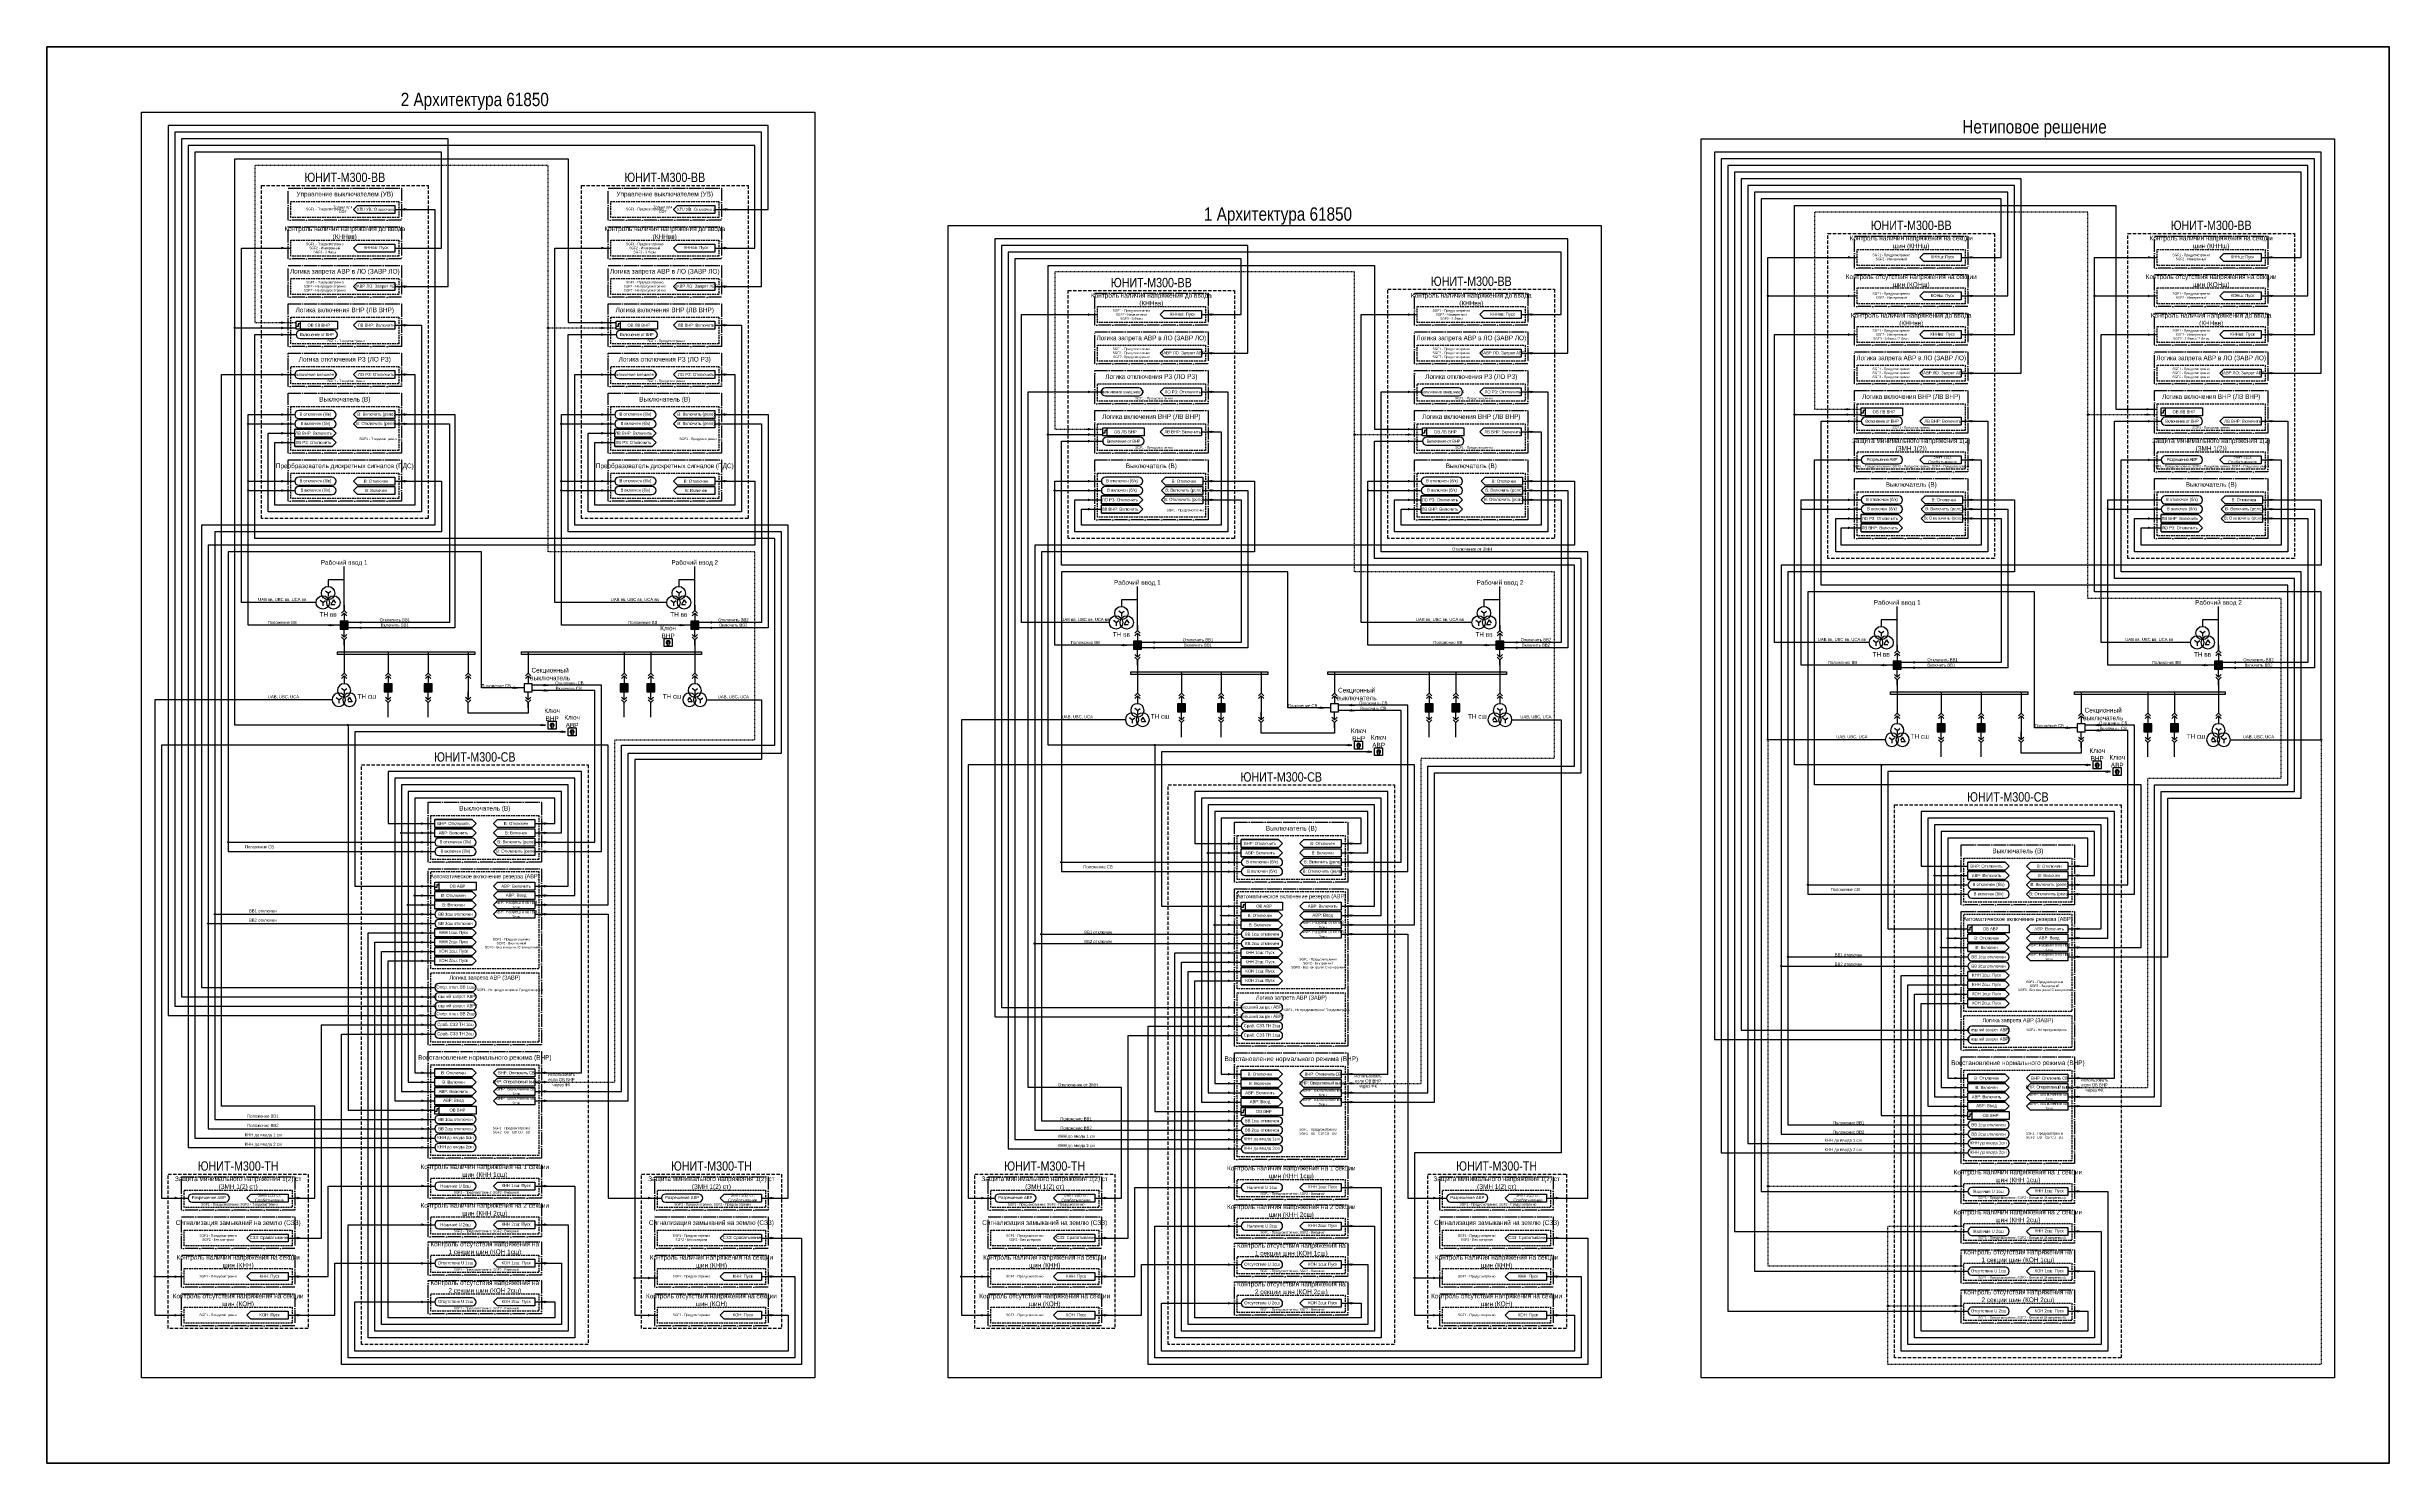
# Model space of a CAD drawing. Header units: millimetres. Extents: x -31 to 1726, y -64 to 999.
import ezdxf
from ezdxf.enums import TextEntityAlignment as Align

# ---------------------------------------------------------------- set-up
doc = ezdxf.new("R2010")
doc.units = ezdxf.units.MM
for name, pattern in [('ACAD_ISO04W100', [30, 24, -3, 0, -3]), ('JIS_02_1.0', [2, 1, -1]), ('штриховая2', [0.375, 0.25, -0.125])]:
    doc.linetypes.add(name, pattern=pattern)
doc.layers.add('LINE', color=7, linetype='Continuous', lineweight=25)
doc.layers.add('TEXT', color=7, linetype='Continuous', lineweight=25)
doc.layers.add('Основная', color=7, linetype='Continuous')
doc.styles.add('2.5_Gost_RD', font='ARIALN.TTF', dxfattribs={"height": 2.5})
doc.styles.add('3.5_Gost_RD', font='ARIALN.TTF', dxfattribs={"height": 3.5})
doc.styles.add('Вывод', font='ARIALN.TTF', dxfattribs={"height": 2.5})
doc.styles.add('Компонент', font='ARIALN.TTF', dxfattribs={"height": 3.5})

# ---------------------------------------------------------------- blocks, each defined once
blk = doc.blocks.new('*U1069')
at = {"ltscale": 0.35}
for q in [(-2, 1.5), (2, 1.5), (0, -2.5)]:
    blk.add_line((0, 0), q, dxfattribs=at)
blk.add_circle((0, 0), 5, dxfattribs=at)
at = {"ltscale": 0.35, "style": 'Компонент'}
blk.add_attdef('ОУ', text='', height=3.5, dxfattribs=at).set_placement((-1, 10), align=Align.MIDDLE_CENTER)
blk = doc.blocks.new('*U1065')
at = {"ltscale": 0.35}
for p, q in [((0, 2), (-2, -1.5)), ((0, 2), (1.5, -0.5)), ((-2, -1.5), (1, -1.5))]:
    blk.add_line(p, q, dxfattribs=at)
blk.add_circle((0, 0), 5, dxfattribs=at)
at = {"ltscale": 0.35, "style": 'Компонент'}
blk.add_attdef('ОУ', text='', height=3.5, dxfattribs=at).set_placement((0, 8), align=Align.MIDDLE_CENTER)
blk = doc.blocks.new('*U1073')
at = {"ltscale": 0.35}
for q in [(-2, 1.5), (2, 1.5), (0, -2.5)]:
    blk.add_line((0, 0), q, dxfattribs=at)
blk.add_circle((0, 0), 5, dxfattribs=at)
at = {"ltscale": 0.35, "style": 'Компонент'}
blk.add_attdef('ОУ', text='', height=3.5, dxfattribs=at).set_placement((0, 8), align=Align.MIDDLE_CENTER)
blk = doc.blocks.new('*U1068')
at = {"layer": 'Основная', "ltscale": 0.25}
for p, q in [((2, 2), (0, 0)), ((0, 0), (2, -2))]:
    blk.add_line(p, q, dxfattribs=at)
blk = doc.blocks.new('*U1072')
at = {"layer": 'Основная', "color": 0}
for p, q in [((0, 6), (0, 2)), ((0, 0), (0, -6))]:
    blk.add_line(p, q, dxfattribs=at)
at = {"ltscale": 0.25, "xscale": -1, "rotation": 90}
for p in [(0, 2), (0, 0)]:
    blk.add_blockref('*U1068', p, dxfattribs=at)
at = {"layer": 'Основная'}
for tag, height, style, p in [('ОУ2', 3.5, 'Компонент', (-5, 6)), ('В2', 2.5, 'Вывод', (3, 6)), ('ОУ1', 3.5, 'Компонент', (-5, -6)), ('В1', 2.5, 'Вывод', (3, -6))]:
    blk.add_attdef(tag, text='', height=height, dxfattribs=dict(at, style=style)).set_placement(p, align=Align.MIDDLE_CENTER)
blk = doc.blocks.new('*U1071')
at = {"layer": 'Основная', "color": 0}
for p, q in [((0, 0), (0, 6)), ((0, -6), (0, -2))]:
    blk.add_line(p, q, dxfattribs=at)
at = {"ltscale": 0.25, "rotation": 89.99999999999999}
for p in [(0, 0), (0, -2)]:
    blk.add_blockref('*U1068', p, dxfattribs=at)
at = {"layer": 'Основная'}
for tag, height, style, p in [('ОУ1', 3.5, 'Компонент', (-5, 6)), ('В1', 2.5, 'Вывод', (3, 6)), ('ОУ2', 3.5, 'Компонент', (-5, -6)), ('В2', 2.5, 'Вывод', (3, -6))]:
    blk.add_attdef(tag, text='', height=height, dxfattribs=dict(at, style=style)).set_placement(p, align=Align.MIDDLE_CENTER)
blk = doc.blocks.new('*U1070')
at = {"ltscale": 0.35}
for q in [(-2, 1.5), (2, 1.5), (0, -2.5)]:
    blk.add_line((0, 0), q, dxfattribs=at)
blk.add_circle((0, 0), 5, dxfattribs=at)
at = {"ltscale": 0.35, "style": 'Компонент'}
blk.add_attdef('ОУ', text='', height=3.5, dxfattribs=at).set_placement((0, 8), align=Align.MIDDLE_CENTER)
blk = doc.blocks.new('*U1074')
at = {"ltscale": 0.25}
blk.add_line((-1, 0), (-5, 0), dxfattribs=at)
blk.add_lwpolyline([(-3, 0, 2, 0, 0), (0, 0, 0, 0, 0)], format="xyseb", dxfattribs=at)
at = {"layer": 'Основная', "style": 'Вывод'}
blk.add_attdef('ОТ', text='', height=2.5, dxfattribs=at).set_placement((4, 0), align=Align.MIDDLE_CENTER)
blk = doc.blocks.new('*U1075')
at = {"ltscale": 0.25}
blk.add_line((1, 0), (5, 0), dxfattribs=at)
blk.add_lwpolyline([(3, 0, 2, 0, 0), (6, 0, 0, 0, 0)], format="xyseb", dxfattribs=at)
at = {"layer": 'Основная', "style": 'Вывод'}
blk.add_attdef('ОТ', text='', height=2.5, dxfattribs=at).set_placement((-4, 0), align=Align.MIDDLE_CENTER)
blk = doc.blocks.new('*U1078')
at = {"ltscale": 0.25}
blk.add_line((-1, 0), (-5, 0), dxfattribs=at)
blk.add_lwpolyline([(-3, 0, 2, 0, 0), (-6, 0, 0, 0, 0)], format="xyseb", dxfattribs=at)
at = {"layer": 'Основная', "style": 'Вывод'}
blk.add_attdef('ОТ', text='', height=2.5, dxfattribs=at).set_placement((4, 0), align=Align.MIDDLE_CENTER)
blk = doc.blocks.new('*U1076')
at = {"ltscale": 0.25}
blk.add_line((1, 0), (5, 0), dxfattribs=at)
blk.add_lwpolyline([(3, 0, 2, 0, 0), (0, 0, 0, 0, 0)], format="xyseb", dxfattribs=at)
at = {"layer": 'Основная', "style": 'Вывод'}
blk.add_attdef('ОТ', text='', height=2.5, dxfattribs=at).set_placement((-4, 0), align=Align.MIDDLE_CENTER)
blk = doc.blocks.new('Точка')
at = {"ltscale": 100}
h = blk.add_hatch(color=256, dxfattribs=at)
h.dxf.hatch_style = 1
edge = h.paths.add_edge_path()
edge.add_arc((0, 0), 0.5, 0, 360)
blk.add_circle((0, 0), 0.5, dxfattribs=at)
blk = doc.blocks.new('*U1077')
at = {"ltscale": 0.25}
blk.add_line((1, 0), (5, 0), dxfattribs=at)
blk.add_lwpolyline([(3, 0, 2, 0, 0), (6, 0, 0, 0, 0)], format="xyseb", dxfattribs=at)
at = {"layer": 'Основная', "style": 'Вывод'}
blk.add_attdef('ОТ', text='', height=2.5, dxfattribs=at).set_placement((-4, 0), align=Align.MIDDLE_CENTER)
blk = doc.blocks.new('*U1082')
at = {"ltscale": 0.25}
blk.add_line((1, 0), (5, 0), dxfattribs=at)
blk.add_lwpolyline([(3, 0, 2, 0, 0), (6, 0, 0, 0, 0)], format="xyseb", dxfattribs=at)
at = {"layer": 'Основная', "style": 'Вывод'}
blk.add_attdef('ОТ', text='', height=2.5, dxfattribs=at).set_placement((-4, 2), align=Align.MIDDLE_CENTER)

msp = doc.modelspace()

# ---------------------------------------------------------------- hatches: boundary and pattern name
at = {"ltscale": 100}
h = msp.add_hatch(color=256, dxfattribs=at)
h.dxf.hatch_style = 1
h.paths.add_polyline_path([(191.5, 599, 1), (192.5, 599, 1)])
h = msp.add_hatch(color=256, dxfattribs=at)
h.dxf.hatch_style = 1
h.paths.add_polyline_path([(454.5, 599, 1), (455.5, 599, 1)])
h = msp.add_hatch(color=256, dxfattribs=at)
h.dxf.hatch_style = 1
h.paths.add_polyline_path([(786.5, 584, 1), (787.5, 584, 1)])
h = msp.add_hatch(color=256, dxfattribs=at)
h.dxf.hatch_style = 1
h.paths.add_polyline_path([(1058.5, 584, 1), (1059.5, 584, 1)])
h = msp.add_hatch(color=0, dxfattribs=at)
h.dxf.hatch_style = 1
h.paths.add_polyline_path([(189, 562), (195, 562), (195, 568), (189, 568)])
h = msp.add_hatch(color=0, dxfattribs=at)
h.dxf.hatch_style = 1
h.paths.add_polyline_path([(452, 562), (458, 562), (458, 568), (452, 568)])
h = msp.add_hatch(color=256, dxfattribs=at)
h.dxf.hatch_style = 1
h.paths.add_polyline_path([(1356.5, 569, 1), (1357.5, 569, 1)])
h = msp.add_hatch(color=256, dxfattribs=at)
h.dxf.hatch_style = 1
h.paths.add_polyline_path([(1597.5, 569, 1), (1598.5, 569, 1)])
h = msp.add_hatch(color=0, dxfattribs=at)
h.dxf.hatch_style = 1
h.paths.add_polyline_path([(784, 547), (790, 547), (790, 553), (784, 553)])
h = msp.add_hatch(color=0, dxfattribs=at)
h.dxf.hatch_style = 1
h.paths.add_polyline_path([(1056, 547), (1062, 547), (1062, 553), (1056, 553)])
h = msp.add_hatch(color=256, dxfattribs=at)
h.dxf.hatch_style = 1
h.paths.add_polyline_path([(191.5, 544, 1), (192.5, 544, 1)])
h = msp.add_hatch(color=256, dxfattribs=at)
h.dxf.hatch_style = 1
h.paths.add_polyline_path([(225.5, 544, -1), (224.5, 544, -1)])
h = msp.add_hatch(color=256, dxfattribs=at)
h.dxf.hatch_style = 1
h.paths.add_polyline_path([(255.5, 544, -1), (254.5, 544, -1)])
h = msp.add_hatch(color=256, dxfattribs=at)
h.dxf.hatch_style = 1
h.paths.add_polyline_path([(285.5, 544, -1), (284.5, 544, -1)])
h = msp.add_hatch(color=256, dxfattribs=at)
h.dxf.hatch_style = 1
h.paths.add_polyline_path([(330.5, 544, -1), (329.5, 544, -1)])
h = msp.add_hatch(color=256, dxfattribs=at)
h.dxf.hatch_style = 1
h.paths.add_polyline_path([(402.5, 544, -1), (401.5, 544, -1)])
h = msp.add_hatch(color=256, dxfattribs=at)
h.dxf.hatch_style = 1
h.paths.add_polyline_path([(422.5, 544, -1), (421.5, 544, -1)])
h = msp.add_hatch(color=256, dxfattribs=at)
h.dxf.hatch_style = 1
h.paths.add_polyline_path([(454.5, 544, 1), (455.5, 544, 1)])
h = msp.add_hatch(color=256, dxfattribs=at)
h.dxf.hatch_style = 1
h.paths.add_polyline_path([(786.5, 529, 1), (787.5, 529, 1)])
h = msp.add_hatch(color=256, dxfattribs=at)
h.dxf.hatch_style = 1
h.paths.add_polyline_path([(820.5, 529, -1), (819.5, 529, -1)])
h = msp.add_hatch(color=256, dxfattribs=at)
h.dxf.hatch_style = 1
h.paths.add_polyline_path([(850.5, 529, -1), (849.5, 529, -1)])
h = msp.add_hatch(color=256, dxfattribs=at)
h.dxf.hatch_style = 1
h.paths.add_polyline_path([(880.5, 529, -1), (879.5, 529, -1)])
h = msp.add_hatch(color=256, dxfattribs=at)
h.dxf.hatch_style = 1
h.paths.add_polyline_path([(935.5, 529, -1), (934.5, 529, -1)])
h = msp.add_hatch(color=256, dxfattribs=at)
h.dxf.hatch_style = 1
h.paths.add_polyline_path([(1006.5, 529, -1), (1005.5, 529, -1)])
h = msp.add_hatch(color=256, dxfattribs=at)
h.dxf.hatch_style = 1
h.paths.add_polyline_path([(1026.5, 529, -1), (1025.5, 529, -1)])
h = msp.add_hatch(color=256, dxfattribs=at)
h.dxf.hatch_style = 1
h.paths.add_polyline_path([(1058.5, 529, 1), (1059.5, 529, 1)])
h = msp.add_hatch(color=0, dxfattribs=at)
h.dxf.hatch_style = 1
h.paths.add_polyline_path([(1354, 532), (1360, 532), (1360, 538), (1354, 538)])
h = msp.add_hatch(color=0, dxfattribs=at)
h.dxf.hatch_style = 1
h.paths.add_polyline_path([(1595, 532), (1601, 532), (1601, 538), (1595, 538)])
h = msp.add_hatch(color=0, dxfattribs=at)
h.dxf.hatch_style = 1
h.paths.add_polyline_path([(222, 515), (228, 515), (228, 521), (222, 521)])
h = msp.add_hatch(color=0, dxfattribs=at)
h.dxf.hatch_style = 1
h.paths.add_polyline_path([(252, 515), (258, 515), (258, 521), (252, 521)])
h = msp.add_hatch(color=0, dxfattribs=at)
h.dxf.hatch_style = 1
h.paths.add_polyline_path([(399, 515), (405, 515), (405, 521), (399, 521)])
h = msp.add_hatch(color=0, dxfattribs=at)
h.dxf.hatch_style = 1
h.paths.add_polyline_path([(419, 515), (425, 515), (425, 521), (419, 521)])
h = msp.add_hatch(color=256, dxfattribs=at)
h.dxf.hatch_style = 1
h.paths.add_polyline_path([(1356.5, 514, 1), (1357.5, 514, 1)])
h = msp.add_hatch(color=256, dxfattribs=at)
h.dxf.hatch_style = 1
h.paths.add_polyline_path([(1390.5, 514, -1), (1389.5, 514, -1)])
h = msp.add_hatch(color=256, dxfattribs=at)
h.dxf.hatch_style = 1
h.paths.add_polyline_path([(1420.5, 514, -1), (1419.5, 514, -1)])
h = msp.add_hatch(color=256, dxfattribs=at)
h.dxf.hatch_style = 1
h.paths.add_polyline_path([(1450.5, 514, -1), (1449.5, 514, -1)])
h = msp.add_hatch(color=256, dxfattribs=at)
h.dxf.hatch_style = 1
h.paths.add_polyline_path([(1495.5, 514, -1), (1494.5, 514, -1)])
h = msp.add_hatch(color=256, dxfattribs=at)
h.dxf.hatch_style = 1
h.paths.add_polyline_path([(1545.5, 514, -1), (1544.5, 514, -1)])
h = msp.add_hatch(color=256, dxfattribs=at)
h.dxf.hatch_style = 1
h.paths.add_polyline_path([(1565.5, 514, -1), (1564.5, 514, -1)])
h = msp.add_hatch(color=256, dxfattribs=at)
h.dxf.hatch_style = 1
h.paths.add_polyline_path([(1597.5, 514, 1), (1598.5, 514, 1)])
h = msp.add_hatch(color=0, dxfattribs=at)
h.dxf.hatch_style = 1
h.paths.add_polyline_path([(817, 500), (823, 500), (823, 506), (817, 506)])
h = msp.add_hatch(color=0, dxfattribs=at)
h.dxf.hatch_style = 1
h.paths.add_polyline_path([(847, 500), (853, 500), (853, 506), (847, 506)])
h = msp.add_hatch(color=0, dxfattribs=at)
h.dxf.hatch_style = 1
h.paths.add_polyline_path([(1003, 500), (1009, 500), (1009, 506), (1003, 506)])
h = msp.add_hatch(color=0, dxfattribs=at)
h.dxf.hatch_style = 1
h.paths.add_polyline_path([(1023, 500), (1029, 500), (1029, 506), (1023, 506)])
h = msp.add_hatch(color=0, dxfattribs=at)
h.dxf.hatch_style = 1
h.paths.add_polyline_path([(1387, 485), (1393, 485), (1393, 491), (1387, 491)])
h = msp.add_hatch(color=0, dxfattribs=at)
h.dxf.hatch_style = 1
h.paths.add_polyline_path([(1417, 485), (1423, 485), (1423, 491), (1417, 491)])
h = msp.add_hatch(color=0, dxfattribs=at)
h.dxf.hatch_style = 1
h.paths.add_polyline_path([(1542, 485), (1548, 485), (1548, 491), (1542, 491)])
h = msp.add_hatch(color=0, dxfattribs=at)
h.dxf.hatch_style = 1
h.paths.add_polyline_path([(1562, 485), (1568, 485), (1568, 491), (1562, 491)])

# ---------------------------------------------------------------- linework, layer by layer
at = {"color": 3, "lineweight": 50, "ltscale": 100}
msp.add_lwpolyline([(-31, 999), (1726, 999), (1726, -64), (-31, -64)], close=True, dxfattribs=at)
at = {"color": 3, "ltscale": 100}
for points in [[(40, 950), (545, 950), (545, 0), (40, 0)], [(1210, 930), (1685, 930), (1685, 0), (1210, 0)], [(645, 865), (1135, 865), (1135, 0), (645, 0)]]:
    msp.add_lwpolyline(points, close=True, dxfattribs=at)
at = {"ltscale": 100}
for points in [[(470, 877), (510, 877), (510, 940), (60, 940), (60, 272), (260, 272)], [(470, 819), (505, 819), (505, 935), (65, 935), (65, 279), (260, 279)], [(230, 819), (270, 819), (270, 930), (70, 930), (70, 286), (260, 286)], [(470, 848), (500, 848), (500, 925), (75, 925), (75, 173), (260, 173)], [(230, 848), (265, 848), (265, 920), (80, 920), (80, 180), (260, 180)], [(1630, 754), (1675, 754), (1675, 920), (1220, 920), (1220, 254), (1410, 254)], [(1630, 783), (1670, 783), (1670, 915), (1225, 915), (1225, 169), (1410, 169)], [(1405, 754), (1450, 754), (1450, 900), (1240, 900), (1240, 261), (1410, 261)], [(1405, 783), (1445, 783), (1445, 895), (1245, 895), (1245, 176), (1410, 176)], [(230, 877), (260, 877), (260, 640), (85, 640), (85, 293), (260, 293)], [(1075, 769), (1110, 769), (1110, 855), (680, 855), (680, 271), (865, 271)], [(835, 769), (870, 769), (870, 850), (685, 850), (685, 278), (865, 278)], [(1075, 798), (1105, 798), (1105, 845), (690, 845), (690, 172), (865, 172)], [(835, 798), (865, 798), (865, 840), (695, 840), (695, 179), (865, 179)], [(335, 215), (400, 215), (400, 475), (515, 475), (515, 630), (125, 630), (125, 783), (156, 783)], [(230, 790), (250, 790), (250, 650), (135, 650), (135, 709), (155, 709)], [(335, 208), (405, 208), (405, 469), (520, 469), (520, 635), (360, 635), (360, 783), (396, 783)], [(470, 790), (490, 790), (490, 650), (375, 650), (375, 709), (395, 709)], [(150, 135), (170, 135), (170, 204), (100, 204), (100, 753), (155, 753)], [(230, 753), (245, 753), (245, 655), (140, 655), (140, 702), (155, 702)], [(505, 135), (525, 135), (525, 640), (365, 640), (365, 753), (395, 753)], [(470, 753), (485, 753), (485, 655), (380, 655), (380, 702), (395, 702)], [(755, 135), (775, 135), (775, 218), (705, 218), (705, 740), (760, 740)], [(835, 740), (855, 740), (855, 635), (740, 635), (740, 659), (760, 659)], [(1094, 135), (1125, 135), (1125, 620), (970, 620), (970, 740), (1000, 740)], [(1075, 740), (1095, 740), (1095, 635), (980, 635), (980, 659), (1000, 659)], [(189, 565), (120, 565), (120, 723), (155, 723)], [(230, 723), (275, 723), (275, 563), (195, 563)], [(452, 565), (355, 565), (355, 723), (395, 723)], [(470, 723), (510, 723), (510, 563), (458, 563)], [(189, 565), (120, 565), (120, 716), (155, 716)], [(155, 706), (183, 706), (186, 709), (183, 712), (155, 712), (183, 712), (186, 709), (183, 706), (155, 706), (155, 712)], [(155, 699), (183, 699), (186, 702), (183, 705), (155, 705), (183, 705), (186, 702), (183, 699), (155, 699), (155, 705)], [(230, 716), (271, 716), (271, 567), (195, 567)], [(452, 565), (355, 565), (355, 716), (395, 716)], [(395, 706), (423, 706), (426, 709), (423, 712), (395, 712), (423, 712), (426, 709), (423, 706), (395, 706), (395, 712)], [(395, 699), (423, 699), (426, 702), (423, 705), (395, 705), (423, 705), (426, 702), (423, 699), (395, 699), (395, 705)], [(470, 716), (505, 716), (505, 567), (458, 567)], [(940, 214), (1005, 214), (1005, 459), (1115, 459), (1115, 610), (730, 610), (730, 703), (761, 703)], [(835, 710), (850, 710), (850, 640), (745, 640), (745, 652), (760, 652)], [(940, 207), (1010, 207), (1010, 454), (1120, 454), (1120, 615), (965, 615), (965, 703), (1001, 703)], [(1075, 710), (1090, 710), (1090, 640), (985, 640), (985, 652), (1000, 652)], [(1485, 211), (1550, 211), (1550, 445), (1650, 445), (1650, 595), (1300, 595), (1300, 718), (1330, 718)], [(1405, 718), (1425, 718), (1425, 620), (1311, 620), (1311, 645), (1330, 645)], [(1485, 204), (1555, 204), (1555, 440), (1655, 440), (1655, 600), (1520, 600), (1520, 718), (1555, 718)], [(1630, 718), (1650, 718), (1650, 620), (1535, 620), (1535, 645), (1555, 645)], [(1485, 323), (1540, 323), (1540, 445), (1295, 445), (1295, 689), (1330, 689)], [(1405, 689), (1420, 689), (1420, 625), (1315, 625), (1315, 638), (1330, 638)], [(1485, 316), (1560, 316), (1560, 435), (1660, 435), (1660, 605), (1525, 605), (1525, 689), (1555, 689)], [(1630, 689), (1645, 689), (1645, 625), (1540, 625), (1540, 638), (1555, 638)], [(470, 673), (500, 673), (500, 625), (90, 625), (90, 341), (260, 341)], [(470, 673), (500, 673), (500, 625), (90, 625), (90, 187), (260, 187)], [(230, 673), (265, 673), (265, 635), (95, 635), (95, 348), (260, 348)], [(230, 673), (265, 673), (265, 635), (95, 635), (95, 194), (260, 194)], [(189, 565), (120, 565), (120, 673), (155, 673)], [(429, 565), (355, 565), (355, 673), (395, 673)], [(1076, 673), (1115, 673), (1115, 625), (710, 625), (710, 326), (865, 326)], [(1076, 673), (1115, 673), (1115, 625), (710, 625), (710, 186), (865, 186)], [(836, 673), (875, 673), (875, 620), (715, 620), (715, 333), (865, 333)], [(836, 673), (875, 673), (875, 620), (715, 620), (715, 193), (865, 193)], [(784, 550), (725, 550), (725, 673), (760, 673)], [(1056, 550), (960, 550), (960, 673), (1000, 673)], [(189, 565), (120, 565), (120, 666), (155, 666)], [(429, 565), (355, 565), (355, 666), (395, 666)], [(784, 550), (725, 550), (725, 666), (760, 666)], [(760, 656), (788, 656), (791, 659), (788, 662), (760, 662), (788, 662), (791, 659), (788, 656), (760, 656), (760, 662)], [(760, 649), (788, 649), (791, 652), (788, 655), (760, 655), (788, 655), (791, 652), (788, 649), (760, 649), (760, 655)], [(836, 666), (870, 666), (870, 548), (790, 548)], [(836, 659), (865, 659), (865, 552), (790, 552)], [(1056, 550), (960, 550), (960, 666), (1000, 666)], [(1000, 656), (1028, 656), (1031, 659), (1028, 662), (1000, 662), (1028, 662), (1031, 659), (1028, 656), (1000, 656), (1000, 662)], [(1000, 649), (1028, 649), (1031, 652), (1028, 655), (1000, 655), (1028, 655), (1031, 652), (1028, 649), (1000, 649), (1000, 655)], [(1076, 666), (1110, 666), (1110, 548), (1062, 548)], [(1076, 659), (1105, 659), (1105, 552), (1062, 552)], [(1631, 659), (1675, 659), (1675, 610), (1270, 610), (1270, 309), (1410, 309)], [(1631, 659), (1675, 659), (1675, 610), (1270, 610), (1270, 183), (1410, 183)], [(1631, 659), (1675, 659), (1675, 610), (1270, 610), (1270, 183), (1410, 183)], [(1406, 659), (1445, 659), (1445, 605), (1275, 605), (1275, 316), (1410, 316)], [(1406, 659), (1445, 659), (1445, 605), (1275, 605), (1275, 190), (1410, 190)], [(1354, 535), (1285, 535), (1285, 659), (1330, 659)], [(1354, 535), (1285, 535), (1285, 652), (1330, 652)], [(1406, 652), (1440, 652), (1440, 533), (1360, 533)], [(1595, 535), (1515, 535), (1515, 659), (1555, 659)], [(1595, 535), (1515, 535), (1515, 652), (1555, 652)], [(1631, 652), (1670, 652), (1670, 533), (1601, 533)], [(1330, 642), (1358, 642), (1361, 645), (1358, 648), (1330, 648), (1358, 648), (1361, 645), (1358, 642), (1330, 642), (1330, 648)], [(1330, 635), (1358, 635), (1361, 638), (1358, 641), (1330, 641), (1358, 641), (1361, 638), (1358, 635), (1330, 635), (1330, 641)], [(1406, 645), (1435, 645), (1435, 537), (1360, 537)], [(1555, 642), (1583, 642), (1586, 645), (1583, 648), (1555, 648), (1583, 648), (1586, 645), (1583, 642), (1555, 642), (1555, 648)], [(1555, 635), (1583, 635), (1586, 638), (1583, 641), (1555, 641), (1583, 641), (1586, 638), (1583, 635), (1555, 635), (1555, 641)], [(1631, 645), (1665, 645), (1665, 537), (1601, 537)], [(327, 518), (295, 518), (295, 620), (105, 620), (105, 402), (260, 402)], [(327, 518), (295, 518), (295, 620), (105, 620), (105, 395), (260, 395)], [(192, 576), (192, 599), (180, 599), (180, 594)], [(192, 576), (192, 609)], [(455, 576), (455, 599), (443, 599), (443, 594)], [(455, 576), (455, 609)], [(932, 503), (900, 503), (900, 605), (730, 605), (730, 387), (865, 387)], [(932, 503), (900, 503), (900, 605), (730, 605), (730, 380), (865, 380)], [(787, 561), (787, 584), (775, 584), (775, 579)], [(787, 561), (787, 594)], [(1059, 561), (1059, 584), (1047, 584), (1047, 579)], [(1059, 561), (1059, 594)], [(1492, 488), (1460, 488), (1460, 590), (1290, 590), (1290, 370), (1410, 370)], [(1492, 488), (1460, 488), (1460, 590), (1290, 590), (1290, 363), (1410, 363)], [(1357, 546), (1357, 569), (1345, 569), (1345, 564)], [(1357, 546), (1357, 579)], [(1598, 546), (1598, 569), (1586, 569), (1586, 564)], [(1598, 546), (1598, 579)], [(192, 554), (192, 544)], [(435.5, 552.5), (435.5, 549.5), (434.5, 549.5), (434.5, 552.5)], [(455, 554), (455, 544)], [(192, 544), (192, 529)], [(225, 544), (225, 529)], [(255, 544), (255, 529)], [(285, 544), (285, 529)], [(330, 544), (330, 529)], [(402, 544), (402, 529)], [(422, 544), (422, 529)], [(455, 544), (455, 529)], [(787, 539), (787, 529)], [(787, 529), (787, 514)], [(820, 529), (820, 514)], [(850, 529), (850, 514)], [(880, 529), (880, 514)], [(935, 529), (935, 514)], [(1006, 529), (1006, 514)], [(1026, 529), (1026, 514)], [(1059, 539), (1059, 529)], [(1059, 529), (1059, 514)], [(285, 526), (285, 510)], [(335, 395), (385, 395), (385, 520), (333, 520)], [(335, 402), (380, 402), (380, 516), (333, 516)], [(880, 511), (880, 495)], [(1357, 524), (1357, 514)], [(1357, 514), (1357, 499)], [(1390, 514), (1390, 499)], [(1420, 514), (1420, 499)], [(1450, 514), (1450, 499)], [(1495, 514), (1495, 499)], [(1545, 514), (1545, 499)], [(1565, 514), (1565, 499)], [(1598, 524), (1598, 514)], [(1598, 514), (1598, 499)], [(225, 496), (225, 506)], [(255, 496), (255, 506)], [(330, 507), (330, 499), (285, 499), (285, 507)], [(402, 496), (402, 506)], [(422, 496), (422, 506)], [(935, 492), (935, 484), (880, 484), (880, 492)], [(940, 380), (990, 380), (990, 505), (938, 505)], [(940, 387), (985, 387), (985, 501), (938, 501)], [(1450, 496), (1450, 480)], [(335, 355), (390, 355), (390, 475), (55, 475), (55, 135), (75, 135)], [(348.5, 490.5), (348.5, 487.5), (347.5, 487.5), (347.5, 490.5)], [(363.5, 485.5), (363.5, 482.5), (362.5, 482.5), (362.5, 485.5)], [(820, 481), (820, 491)], [(850, 481), (850, 491)], [(953.5, 475.5), (953.5, 472.5), (952.5, 472.5), (952.5, 475.5)], [(1006, 481), (1006, 491)], [(1026, 481), (1026, 491)], [(1390, 466), (1390, 476)], [(1420, 466), (1420, 476)], [(1495, 477), (1495, 469), (1450, 469), (1450, 477)], [(1485, 363), (1535, 363), (1535, 490), (1498, 490)], [(1485, 370), (1530, 370), (1530, 486), (1498, 486)], [(1545, 466), (1545, 476)], [(1565, 466), (1565, 476)], [(940, 340), (995, 340), (995, 460), (660, 460), (660, 135), (680, 135)], [(968.5, 470.5), (968.5, 467.5), (967.5, 467.5), (967.5, 470.5)], [(1507.5, 460.5), (1507.5, 457.5), (1506.5, 457.5), (1506.5, 460.5)], [(335, 229), (370, 229), (370, 455), (225, 455), (225, 416), (260, 416)], [(335, 362), (365, 362), (365, 450), (230, 450), (230, 208), (260, 208)], [(335, 369), (360, 369), (360, 445), (235, 445), (235, 215), (260, 215)], [(335, 369), (360, 369), (360, 445), (235, 445), (235, 409), (260, 409)], [(335, 409), (355, 409), (355, 440), (240, 440), (240, 355), (260, 355)], [(335, 409), (355, 409), (355, 440), (240, 440), (240, 222), (260, 222)], [(940, 228), (975, 228), (975, 440), (830, 440), (830, 401), (865, 401)], [(1522.5, 455.5), (1522.5, 452.5), (1521.5, 452.5), (1521.5, 455.5)], [(335, 416), (350, 416), (350, 435), (245, 435), (245, 362), (260, 362)], [(335, 416), (350, 416), (350, 435), (245, 435), (245, 229), (260, 229)], [(940, 347), (970, 347), (970, 435), (835, 435), (835, 207), (865, 207)], [(940, 354), (965, 354), (965, 430), (840, 430), (840, 214), (865, 214)], [(940, 354), (965, 354), (965, 430), (840, 430), (840, 394), (865, 394)], [(940, 394), (960, 394), (960, 425), (845, 425), (845, 340), (865, 340)], [(940, 394), (960, 394), (960, 425), (845, 425), (845, 221), (865, 221)], [(1485, 225), (1520, 225), (1520, 425), (1375, 425), (1375, 384), (1410, 384)], [(260, 413), (288, 413), (291, 416), (288, 419), (260, 419), (288, 419), (291, 416), (288, 413), (260, 413), (260, 419)], [(260, 406), (288, 406), (291, 409), (288, 412), (260, 412), (288, 412), (291, 409), (288, 406), (260, 406), (260, 412)], [(940, 401), (955, 401), (955, 420), (850, 420), (850, 347), (865, 347)], [(940, 401), (955, 401), (955, 420), (850, 420), (850, 228), (865, 228)], [(1485, 330), (1515, 330), (1515, 420), (1380, 420), (1380, 204), (1410, 204)], [(1485, 337), (1510, 337), (1510, 415), (1385, 415), (1385, 211), (1410, 211)], [(1485, 337), (1510, 337), (1510, 415), (1385, 415), (1385, 377), (1410, 377)], [(1485, 377), (1505, 377), (1505, 410), (1390, 410), (1390, 323), (1410, 323)], [(1485, 377), (1505, 377), (1505, 410), (1390, 410), (1390, 218), (1410, 218)], [(1485, 384), (1500, 384), (1500, 405), (1395, 405), (1395, 330), (1410, 330)], [(1485, 384), (1500, 384), (1500, 405), (1395, 405), (1395, 225), (1410, 225)], [(865, 398), (893, 398), (896, 401), (893, 404), (865, 404), (893, 404), (896, 401), (893, 398), (865, 398), (865, 404)], [(865, 391), (893, 391), (896, 394), (893, 397), (865, 397), (893, 397), (896, 394), (893, 391), (865, 391), (865, 397)], [(1410, 381), (1438, 381), (1441, 384), (1438, 387), (1410, 387), (1438, 387), (1441, 384), (1438, 381), (1410, 381), (1410, 387)], [(1410, 374), (1438, 374), (1441, 377), (1438, 380), (1410, 380), (1438, 380), (1441, 377), (1438, 374), (1410, 374), (1410, 380)], [(260, 359), (288, 359), (291, 362), (288, 365), (260, 365), (288, 365), (291, 362), (288, 359), (260, 359), (260, 365)], [(260, 352), (288, 352), (291, 355), (288, 358), (260, 358), (288, 358), (291, 355), (288, 352), (260, 352), (260, 358)], [(335, 144), (365, 144), (365, 30), (210, 30), (210, 334), (260, 334)], [(260, 331), (288, 331), (291, 334), (288, 337), (260, 337), (288, 337), (291, 334), (288, 331), (260, 331), (260, 337)], [(335, 348), (390, 348), (390, 135), (430, 135)], [(865, 344), (893, 344), (896, 347), (893, 350), (865, 350), (893, 350), (896, 347), (893, 344), (865, 344), (865, 350)], [(865, 337), (893, 337), (896, 340), (893, 343), (865, 343), (893, 343), (896, 340), (893, 337), (865, 337), (865, 343)], [(335, 115), (360, 115), (360, 35), (215, 35), (215, 327), (260, 327)], [(335, 86), (355, 86), (355, 40), (220, 40), (220, 320), (260, 320)], [(260, 324), (288, 324), (291, 327), (288, 330), (260, 330), (288, 330), (291, 327), (288, 324), (260, 324), (260, 330)], [(260, 317), (288, 317), (291, 320), (288, 323), (260, 323), (288, 323), (291, 320), (288, 317), (260, 317), (260, 323)], [(940, 143), (970, 143), (970, 30), (815, 30), (815, 319), (865, 319)], [(865, 316), (893, 316), (896, 319), (893, 322), (865, 322), (893, 322), (896, 319), (893, 316), (865, 316), (865, 322)], [(940, 333), (990, 333), (990, 135), (1019, 135)], [(1410, 327), (1438, 327), (1441, 330), (1438, 333), (1410, 333), (1438, 333), (1441, 330), (1438, 327), (1410, 327), (1410, 333)], [(1410, 320), (1438, 320), (1441, 323), (1438, 326), (1410, 326), (1438, 326), (1441, 323), (1438, 320), (1410, 320), (1410, 326)], [(335, 57), (350, 57), (350, 45), (225, 45), (225, 313), (260, 313)], [(260, 310), (288, 310), (291, 313), (288, 316), (260, 316), (288, 316), (291, 313), (288, 310), (260, 310), (260, 316)], [(940, 114), (965, 114), (965, 35), (820, 35), (820, 312), (865, 312)], [(940, 85), (960, 85), (960, 40), (825, 40), (825, 305), (865, 305)], [(865, 309), (893, 309), (896, 312), (893, 315), (865, 315), (893, 315), (896, 312), (893, 309), (865, 309), (865, 315)], [(865, 302), (893, 302), (896, 305), (893, 308), (865, 308), (893, 308), (896, 305), (893, 302), (865, 302), (865, 308)], [(865, 295), (893, 295), (896, 298), (893, 301), (865, 301), (893, 301), (896, 298), (893, 295), (865, 295), (865, 301)], [(1485, 140), (1515, 140), (1515, 20), (1360, 20), (1360, 302), (1410, 302)], [(1410, 299), (1438, 299), (1441, 302), (1438, 305), (1410, 305), (1438, 305), (1441, 302), (1438, 299), (1410, 299), (1410, 305)], [(940, 56), (955, 56), (955, 45), (830, 45), (830, 298), (865, 298)], [(1485, 110), (1510, 110), (1510, 25), (1365, 25), (1365, 295), (1410, 295)], [(1485, 80), (1505, 80), (1505, 30), (1370, 30), (1370, 288), (1410, 288)], [(1410, 292), (1438, 292), (1441, 295), (1438, 298), (1410, 298), (1438, 298), (1441, 295), (1438, 292), (1410, 292), (1410, 298)], [(1410, 285), (1438, 285), (1441, 288), (1438, 291), (1410, 291), (1438, 291), (1441, 288), (1438, 285), (1410, 285), (1410, 291)], [(1410, 278), (1438, 278), (1441, 281), (1438, 284), (1410, 284), (1438, 284), (1441, 281), (1438, 278), (1410, 278), (1410, 284)], [(150, 105), (175, 105), (175, 265), (260, 265)], [(1094, 105), (1125, 105), (1125, 10), (795, 10), (795, 264), (865, 264)], [(1485, 50), (1500, 50), (1500, 35), (1375, 35), (1375, 281), (1410, 281)], [(505, 105), (535, 105), (535, 10), (190, 10), (190, 258), (260, 258)], [(755, 105), (780, 105), (780, 257), (865, 257)], [(260, 226), (288, 226), (291, 229), (288, 232), (260, 232), (288, 232), (291, 229), (288, 226), (260, 226), (260, 232)], [(865, 225), (893, 225), (896, 228), (893, 231), (865, 231), (893, 231), (896, 228), (893, 225), (865, 225), (865, 231)], [(260, 219), (288, 219), (291, 222), (288, 225), (260, 225), (288, 225), (291, 222), (288, 219), (260, 219), (260, 225)], [(260, 212), (288, 212), (291, 215), (288, 218), (260, 218), (288, 218), (291, 215), (288, 212), (260, 212), (260, 218)], [(260, 205), (288, 205), (291, 208), (288, 211), (260, 211), (288, 211), (291, 208), (288, 205), (260, 205), (260, 211)], [(865, 218), (893, 218), (896, 221), (893, 224), (865, 224), (893, 224), (896, 221), (893, 218), (865, 218), (865, 224)], [(865, 211), (893, 211), (896, 214), (893, 217), (865, 217), (893, 217), (896, 214), (893, 211), (865, 211), (865, 217)], [(1410, 222), (1438, 222), (1441, 225), (1438, 228), (1410, 228), (1438, 228), (1441, 225), (1438, 222), (1410, 222), (1410, 228)], [(1410, 215), (1438, 215), (1441, 218), (1438, 221), (1410, 221), (1438, 221), (1441, 218), (1438, 215), (1410, 215), (1410, 221)], [(1410, 208), (1438, 208), (1441, 211), (1438, 214), (1410, 214), (1438, 214), (1441, 211), (1438, 208), (1410, 208), (1410, 214)], [(865, 204), (893, 204), (896, 207), (893, 210), (865, 210), (893, 210), (896, 207), (893, 204), (865, 204), (865, 210)], [(1410, 201), (1438, 201), (1441, 204), (1438, 207), (1410, 207), (1438, 207), (1441, 204), (1438, 201), (1410, 201), (1410, 207)], [(150, 76), (180, 76), (180, 144), (260, 144)], [(755, 76), (785, 76), (785, 143), (865, 143)], [(505, 76), (530, 76), (530, 15), (195, 15), (195, 115), (260, 115)], [(1094, 76), (1120, 76), (1120, 15), (800, 15), (800, 114), (865, 114)], [(150, 47), (185, 47), (185, 86), (260, 86)], [(755, 47), (790, 47), (790, 85), (865, 85)], [(505, 47), (525, 47), (525, 20), (200, 20), (200, 57), (260, 57)], [(1094, 47), (1115, 47), (1115, 20), (805, 20), (805, 56), (865, 56)]]:
    msp.add_lwpolyline(points, dxfattribs=at)
at = {"color": 1, "ltscale": 100}
for points in [[(343, 490), (110, 490), (110, 915), (360, 915), (360, 792), (396, 792)], [(1502, 460), (1280, 460), (1280, 880), (1521, 880), (1521, 727), (1552, 727)], [(948, 475), (720, 475), (720, 835), (965, 835), (965, 712), (1001, 712)], [(343, 490), (110, 490), (110, 788), (156, 788)], [(1502, 460), (1280, 460), (1280, 723), (1330, 723)], [(948, 475), (720, 475), (720, 708), (761, 708)], [(343, 490), (195, 490), (195, 201), (260, 201)], [(358, 485), (200, 485), (200, 369), (260, 369)], [(948, 475), (800, 475), (800, 200), (865, 200)], [(963, 470), (805, 470), (805, 354), (865, 354)], [(1502, 460), (1345, 460), (1345, 197), (1410, 197)], [(1517, 455), (1350, 455), (1350, 337), (1410, 337)]]:
    msp.add_lwpolyline(points, dxfattribs=at)
at = {"color": 251, "linetype": 'JIS_02_1.0', "ltscale": 0.5, "true_color": 0x58595b}
for points in [[(335, 222), (395, 222), (395, 479), (500, 479), (500, 620), (345, 620), (345, 910), (125, 910), (125, 792), (156, 792)], [(1485, 218), (1545, 218), (1545, 450), (1645, 450), (1645, 585), (1500, 585), (1500, 875), (1295, 875), (1295, 727), (1330, 727)], [(940, 221), (1000, 221), (1000, 465), (1100, 465), (1100, 605), (950, 605), (950, 830), (725, 830), (725, 712), (761, 712)], [(335, 222), (395, 222), (395, 479), (500, 479), (500, 620), (345, 620), (345, 788), (396, 788)], [(1485, 218), (1545, 218), (1545, 450), (1645, 450), (1645, 585), (1500, 585), (1500, 723), (1552, 723)], [(940, 221), (1000, 221), (1000, 465), (1100, 465), (1100, 605), (950, 605), (950, 708), (1001, 708)]]:
    msp.add_lwpolyline(points, dxfattribs=at)
at = {"ltscale": 0.5}
for points in [[(1630, 812), (1665, 812), (1665, 910), (1230, 910), (1230, 50), (1410, 50)], [(1630, 841), (1660, 841), (1660, 905), (1235, 905), (1235, 110), (1410, 110)], [(1405, 812), (1440, 812), (1440, 890), (1250, 890), (1250, 80), (1410, 80)], [(1405, 841), (1435, 841), (1435, 885), (1255, 885), (1255, 140), (1410, 140)]]:
    msp.add_lwpolyline(points, dxfattribs=at)
at = {"linetype": 'штриховая2', "lineweight": 30, "ltscale": 10}
for points in [[(130, 895), (255, 895), (255, 645), (130, 645)], [(370, 895), (495, 895), (495, 645), (370, 645)], [(1305, 859), (1430, 859), (1430, 615), (1305, 615)], [(1530, 859), (1655, 859), (1655, 615), (1530, 615)], [(735, 816), (860, 816), (860, 630), (735, 630)], [(975, 817), (1100, 817), (1100, 630), (975, 630)], [(205, 460), (375, 460), (375, 25), (205, 25)], [(810, 445), (980, 445), (980, 25), (810, 25)], [(1355, 430), (1525, 430), (1525, 15), (1355, 15)], [(60, 153), (165, 153), (165, 37), (60, 37)], [(415, 153), (520, 153), (520, 37), (415, 37)], [(665, 153), (770, 153), (770, 37), (665, 37)], [(1005, 153), (1109, 153), (1109, 37), (1005, 37)]]:
    msp.add_lwpolyline(points, close=True, dxfattribs=at)
at = {"color": 251, "linetype": 'ACAD_ISO04W100', "lineweight": 30, "ltscale": 0.4, "true_color": 0x58595b}
for points in [[(150, 893), (235, 893), (235, 869), (150, 869)], [(390, 893), (475, 893), (475, 869), (390, 869)], [(150, 864), (235, 864), (235, 840), (150, 840)], [(390, 864), (475, 864), (475, 840), (390, 840)], [(1325, 857), (1410, 857), (1410, 833), (1325, 833)], [(1550, 857), (1635, 857), (1635, 833), (1550, 833)], [(150, 835), (235, 835), (235, 811), (150, 811)], [(390, 835), (475, 835), (475, 811), (390, 811)], [(1325, 828), (1410, 828), (1410, 804), (1325, 804)], [(1550, 828), (1635, 828), (1635, 804), (1550, 804)], [(755, 814), (840, 814), (840, 790), (755, 790)], [(995, 814), (1080, 814), (1080, 790), (995, 790)], [(150, 806), (235, 806), (235, 774), (150, 774)], [(390, 806), (475, 806), (475, 774), (390, 774)], [(1325, 799), (1410, 799), (1410, 775), (1325, 775)], [(1550, 799), (1635, 799), (1635, 775), (1550, 775)], [(755, 785), (840, 785), (840, 761), (755, 761)], [(995, 785), (1080, 785), (1080, 761), (995, 761)], [(150, 769), (235, 769), (235, 744), (150, 744)], [(390, 769), (475, 769), (475, 744), (390, 744)], [(755, 756), (840, 756), (840, 731), (755, 731)], [(995, 756), (1080, 756), (1080, 731), (995, 731)], [(1325, 770), (1410, 770), (1410, 746), (1325, 746)], [(1550, 770), (1635, 770), (1635, 746), (1550, 746)], [(150, 739), (235, 739), (235, 694), (150, 694)], [(390, 739), (475, 739), (475, 694), (390, 694)], [(1325, 741), (1410, 741), (1410, 709), (1325, 709)], [(1550, 741), (1635, 741), (1635, 709), (1550, 709)], [(755, 726), (840, 726), (840, 694), (755, 694)], [(995, 726), (1080, 726), (1080, 694), (995, 694)], [(1325, 705), (1410, 705), (1410, 680), (1325, 680)], [(1550, 705), (1635, 705), (1635, 680), (1550, 680)], [(150, 689), (235, 689), (235, 658), (150, 658)], [(390, 689), (475, 689), (475, 658), (390, 658)], [(755, 689), (840, 689), (840, 644), (755, 644)], [(995, 689), (1080, 689), (1080, 644), (995, 644)], [(1325, 675), (1410, 675), (1410, 630), (1325, 630)], [(1550, 675), (1635, 675), (1635, 630), (1550, 630)], [(255, 432), (340, 432), (340, 387), (255, 387)], [(860, 417), (945, 417), (945, 372), (860, 372)], [(1405, 400), (1490, 400), (1490, 355), (1405, 355)], [(255, 382), (340, 382), (340, 250), (255, 250)], [(860, 367), (945, 367), (945, 249), (860, 249)], [(1405, 350), (1490, 350), (1490, 246), (1405, 246)], [(255, 245), (340, 245), (340, 165), (255, 165)], [(860, 244), (945, 244), (945, 164), (860, 164)], [(1405, 241), (1490, 241), (1490, 161), (1405, 161)], [(255, 160), (340, 160), (340, 135), (255, 135)], [(860, 159), (945, 159), (945, 134), (860, 134)], [(70, 151), (155, 151), (155, 126), (70, 126)], [(425, 151), (510, 151), (510, 126), (425, 126)], [(675, 151), (760, 151), (760, 126), (675, 126)], [(1014, 151), (1099, 151), (1099, 126), (1014, 126)], [(1405, 156), (1490, 156), (1490, 131), (1405, 131)], [(255, 131), (340, 131), (340, 106), (255, 106)], [(860, 130), (945, 130), (945, 105), (860, 105)], [(1405, 126), (1490, 126), (1490, 101), (1405, 101)], [(70, 121), (155, 121), (155, 97), (70, 97)], [(425, 121), (510, 121), (510, 97), (425, 97)], [(675, 121), (760, 121), (760, 97), (675, 97)], [(1014, 121), (1099, 121), (1099, 97), (1014, 97)], [(70, 92), (155, 92), (155, 68), (70, 68)], [(255, 102), (340, 102), (340, 77), (255, 77)], [(425, 92), (510, 92), (510, 68), (425, 68)], [(675, 92), (760, 92), (760, 68), (675, 68)], [(860, 101), (945, 101), (945, 76), (860, 76)], [(1014, 92), (1099, 92), (1099, 68), (1014, 68)], [(1405, 96), (1490, 96), (1490, 71), (1405, 71)], [(255, 73), (340, 73), (340, 48), (255, 48)], [(860, 72), (945, 72), (945, 47), (860, 47)], [(70, 63), (155, 63), (155, 39), (70, 39)], [(425, 63), (510, 63), (510, 39), (425, 39)], [(675, 63), (760, 63), (760, 39), (675, 39)], [(1014, 63), (1099, 63), (1099, 39), (1014, 39)], [(1405, 66), (1490, 66), (1490, 41), (1405, 41)]]:
    msp.add_lwpolyline(points, close=True, dxfattribs=at)
at = {"linetype": 'штриховая2', "ltscale": 5}
for points in [[(152, 883), (233, 883), (233, 871), (152, 871)], [(392, 883), (473, 883), (473, 871), (392, 871)], [(152, 854), (233, 854), (233, 842), (152, 842)], [(392, 854), (473, 854), (473, 842), (392, 842)], [(1327, 847), (1408, 847), (1408, 835), (1327, 835)], [(1552, 847), (1633, 847), (1633, 835), (1552, 835)], [(152, 825), (233, 825), (233, 813), (152, 813)], [(392, 825), (473, 825), (473, 813), (392, 813)], [(1327, 818), (1408, 818), (1408, 806), (1327, 806)], [(1552, 818), (1633, 818), (1633, 806), (1552, 806)], [(152, 796), (233, 796), (233, 776), (152, 776)], [(392, 796), (473, 796), (473, 776), (392, 776)], [(757, 804), (838, 804), (838, 792), (757, 792)], [(997, 804), (1078, 804), (1078, 792), (997, 792)], [(757, 775), (838, 775), (838, 763), (757, 763)], [(997, 775), (1078, 775), (1078, 763), (997, 763)], [(1327, 789), (1408, 789), (1408, 777), (1327, 777)], [(1552, 789), (1633, 789), (1633, 777), (1552, 777)], [(152, 759), (233, 759), (233, 746), (152, 746)], [(392, 759), (473, 759), (473, 746), (392, 746)], [(1327, 760), (1408, 760), (1408, 748), (1327, 748)], [(1552, 760), (1633, 760), (1633, 748), (1552, 748)], [(757, 746), (838, 746), (838, 733), (757, 733)], [(997, 746), (1078, 746), (1078, 733), (997, 733)], [(152, 729), (233, 729), (233, 696), (152, 696)], [(392, 729), (473, 729), (473, 696), (392, 696)], [(1327, 731), (1408, 731), (1408, 711), (1327, 711)], [(1552, 731), (1633, 731), (1633, 711), (1552, 711)], [(757, 716), (838, 716), (838, 696), (757, 696)], [(997, 716), (1078, 716), (1078, 696), (997, 696)], [(1327, 695), (1408, 695), (1408, 682), (1327, 682)], [(1552, 695), (1633, 695), (1633, 682), (1552, 682)], [(152, 679), (233, 679), (233, 660), (152, 660)], [(392, 679), (473, 679), (473, 660), (392, 660)], [(757, 679), (838, 679), (838, 646), (757, 646)], [(997, 679), (1078, 679), (1078, 646), (997, 646)], [(1327, 665), (1408, 665), (1408, 632), (1327, 632)], [(1552, 665), (1633, 665), (1633, 632), (1552, 632)], [(257, 422), (338, 422), (338, 389), (257, 389)], [(862, 407), (943, 407), (943, 374), (862, 374)], [(1407, 390), (1488, 390), (1488, 357), (1407, 357)], [(257, 380), (338, 380), (338, 307), (257, 307)], [(862, 365), (943, 365), (943, 292), (862, 292)], [(1407, 348), (1488, 348), (1488, 275), (1407, 275)], [(257, 304), (338, 304), (338, 252), (257, 252)], [(862, 289), (943, 289), (943, 251), (862, 251)], [(1407, 272), (1488, 272), (1488, 248), (1407, 248)], [(257, 235), (338, 235), (338, 167), (257, 167)], [(862, 234), (943, 234), (943, 166), (862, 166)], [(1407, 231), (1488, 231), (1488, 163), (1407, 163)], [(72, 141), (153, 141), (153, 128), (72, 128)], [(257, 150), (338, 150), (338, 137), (257, 137)], [(427, 141), (508, 141), (508, 128), (427, 128)], [(677, 141), (758, 141), (758, 128), (677, 128)], [(862, 149), (943, 149), (943, 136), (862, 136)], [(1016, 141), (1097, 141), (1097, 128), (1016, 128)], [(1407, 146), (1488, 146), (1488, 133), (1407, 133)], [(72, 111), (153, 111), (153, 99), (72, 99)], [(257, 121), (338, 121), (338, 108), (257, 108)], [(427, 111), (508, 111), (508, 99), (427, 99)], [(677, 111), (758, 111), (758, 99), (677, 99)], [(862, 120), (943, 120), (943, 107), (862, 107)], [(1016, 111), (1097, 111), (1097, 99), (1016, 99)], [(1407, 116), (1488, 116), (1488, 103), (1407, 103)], [(257, 92), (338, 92), (338, 79), (257, 79)], [(862, 91), (943, 91), (943, 78), (862, 78)], [(72, 82), (153, 82), (153, 70), (72, 70)], [(427, 82), (508, 82), (508, 70), (427, 70)], [(677, 82), (758, 82), (758, 70), (677, 70)], [(1016, 82), (1097, 82), (1097, 70), (1016, 70)], [(1407, 86), (1488, 86), (1488, 73), (1407, 73)], [(72, 53), (153, 53), (153, 41), (72, 41)], [(257, 63), (338, 63), (338, 50), (257, 50)], [(427, 53), (508, 53), (508, 41), (427, 41)], [(677, 53), (758, 53), (758, 41), (677, 41)], [(862, 62), (943, 62), (943, 49), (862, 49)], [(1016, 53), (1097, 53), (1097, 41), (1016, 41)], [(1407, 56), (1488, 56), (1488, 43), (1407, 43)]]:
    msp.add_lwpolyline(points, close=True, dxfattribs=at)
at = {"ltscale": 100}
for points in [[(202, 880), (230, 880), (230, 874), (202, 874), (199, 877)], [(442, 880), (470, 880), (470, 874), (442, 874), (439, 877)], [(202, 851), (230, 851), (230, 845), (202, 845), (199, 848)], [(442, 851), (470, 851), (470, 845), (442, 845), (439, 848)], [(1377, 844), (1405, 844), (1405, 838), (1377, 838), (1374, 841)], [(1602, 844), (1630, 844), (1630, 838), (1602, 838), (1599, 841)], [(202, 822), (230, 822), (230, 816), (202, 816), (199, 819)], [(442, 822), (470, 822), (470, 816), (442, 816), (439, 819)], [(1377, 815), (1405, 815), (1405, 809), (1377, 809), (1374, 812)], [(1602, 815), (1630, 815), (1630, 809), (1602, 809), (1599, 812)], [(156, 793), (187, 793), (187, 787), (156, 787)], [(156, 793), (159, 793), (159, 787), (156, 787)], [(202, 793), (230, 793), (230, 787), (202, 787), (199, 790)], [(396, 793), (427, 793), (427, 787), (396, 787)], [(396, 793), (399, 793), (399, 787), (396, 787)], [(442, 793), (470, 793), (470, 787), (442, 787), (439, 790)], [(807, 801), (835, 801), (835, 795), (807, 795), (804, 798)], [(1047, 801), (1075, 801), (1075, 795), (1047, 795), (1044, 798)], [(1377, 786), (1405, 786), (1405, 780), (1377, 780), (1374, 783)], [(1602, 786), (1630, 786), (1630, 780), (1602, 780), (1599, 783)], [(202, 756), (230, 756), (230, 750), (202, 750), (199, 753)], [(442, 756), (470, 756), (470, 750), (442, 750), (439, 753)], [(807, 772), (835, 772), (835, 766), (807, 766), (804, 769)], [(1047, 772), (1075, 772), (1075, 766), (1047, 766), (1044, 769)], [(1377, 757), (1405, 757), (1405, 751), (1377, 751), (1374, 754)], [(1602, 757), (1630, 757), (1630, 751), (1602, 751), (1599, 754)], [(807, 743), (835, 743), (835, 737), (807, 737), (804, 740)], [(1047, 743), (1075, 743), (1075, 737), (1047, 737), (1044, 740)], [(202, 726), (230, 726), (230, 720), (202, 720), (199, 723)], [(442, 726), (470, 726), (470, 720), (442, 720), (439, 723)], [(1330, 728), (1361, 728), (1361, 722), (1330, 722)], [(1330, 728), (1333, 728), (1333, 722), (1330, 722)], [(1377, 721), (1405, 721), (1405, 715), (1377, 715), (1374, 718)], [(1555, 728), (1586, 728), (1586, 722), (1555, 722)], [(1555, 728), (1558, 728), (1558, 722), (1555, 722)], [(1602, 721), (1630, 721), (1630, 715), (1602, 715), (1599, 718)], [(202, 719), (230, 719), (230, 713), (202, 713), (199, 716)], [(442, 719), (470, 719), (470, 713), (442, 713), (439, 716)], [(761, 713), (792, 713), (792, 707), (761, 707)], [(761, 713), (764, 713), (764, 707), (761, 707)], [(807, 713), (835, 713), (835, 707), (807, 707), (804, 710)], [(1001, 713), (1032, 713), (1032, 707), (1001, 707)], [(1001, 713), (1004, 713), (1004, 707), (1001, 707)], [(1047, 713), (1075, 713), (1075, 707), (1047, 707), (1044, 710)], [(1377, 692), (1405, 692), (1405, 686), (1377, 686), (1374, 689)], [(1602, 692), (1630, 692), (1630, 686), (1602, 686), (1599, 689)], [(808, 676), (836, 676), (836, 670), (808, 670), (805, 673)], [(808, 669), (836, 669), (836, 663), (808, 663), (805, 666)], [(1048, 676), (1076, 676), (1076, 670), (1048, 670), (1045, 673)], [(1048, 669), (1076, 669), (1076, 663), (1048, 663), (1045, 666)], [(808, 662), (836, 662), (836, 656), (808, 656), (805, 659)], [(1048, 662), (1076, 662), (1076, 656), (1048, 656), (1045, 659)], [(1378, 662), (1406, 662), (1406, 656), (1378, 656), (1375, 659)], [(1378, 655), (1406, 655), (1406, 649), (1378, 649), (1375, 652)], [(1603, 662), (1631, 662), (1631, 656), (1603, 656), (1600, 659)], [(1603, 655), (1631, 655), (1631, 649), (1603, 649), (1600, 652)], [(1378, 648), (1406, 648), (1406, 642), (1378, 642), (1375, 645)], [(1603, 648), (1631, 648), (1631, 642), (1603, 642), (1600, 645)], [(189, 562), (195, 562), (195, 568), (189, 568)], [(452, 562), (458, 562), (458, 568), (452, 568)], [(432, 555), (438, 555), (438, 549), (432, 549)], [(784, 547), (790, 547), (790, 553), (784, 553)], [(1056, 547), (1062, 547), (1062, 553), (1056, 553)], [(1354, 532), (1360, 532), (1360, 538), (1354, 538)], [(1595, 532), (1601, 532), (1601, 538), (1595, 538)], [(222, 515), (228, 515), (228, 521), (222, 521)], [(252, 515), (258, 515), (258, 521), (252, 521)], [(327, 515), (333, 515), (333, 521), (327, 521)], [(399, 515), (405, 515), (405, 521), (399, 521)], [(419, 515), (425, 515), (425, 521), (419, 521)], [(345, 493), (351, 493), (351, 487), (345, 487)], [(817, 500), (823, 500), (823, 506), (817, 506)], [(847, 500), (853, 500), (853, 506), (847, 506)], [(932, 500), (938, 500), (938, 506), (932, 506)], [(1003, 500), (1009, 500), (1009, 506), (1003, 506)], [(1023, 500), (1029, 500), (1029, 506), (1023, 506)], [(360, 488), (366, 488), (366, 482), (360, 482)], [(950, 478), (956, 478), (956, 472), (950, 472)], [(1387, 485), (1393, 485), (1393, 491), (1387, 491)], [(1417, 485), (1423, 485), (1423, 491), (1417, 491)], [(1492, 485), (1498, 485), (1498, 491), (1492, 491)], [(1542, 485), (1548, 485), (1548, 491), (1542, 491)], [(1562, 485), (1568, 485), (1568, 491), (1562, 491)], [(965, 473), (971, 473), (971, 467), (965, 467)], [(1504, 463), (1510, 463), (1510, 457), (1504, 457)], [(1519, 458), (1525, 458), (1525, 452), (1519, 452)], [(307, 419), (335, 419), (335, 413), (307, 413), (304, 416)], [(307, 412), (335, 412), (335, 406), (307, 406), (304, 409)], [(307, 405), (335, 405), (335, 399), (307, 399), (304, 402)], [(307, 398), (335, 398), (335, 392), (307, 392), (304, 395)], [(912, 404), (940, 404), (940, 398), (912, 398), (909, 401)], [(912, 397), (940, 397), (940, 391), (912, 391), (909, 394)], [(912, 390), (940, 390), (940, 384), (912, 384), (909, 387)], [(1457, 387), (1485, 387), (1485, 381), (1457, 381), (1454, 384)], [(260, 372), (291, 372), (291, 366), (260, 366)], [(260, 372), (263, 372), (263, 366), (260, 366)], [(307, 372), (335, 372), (335, 366), (307, 366), (304, 369)], [(912, 383), (940, 383), (940, 377), (912, 377), (909, 380)], [(1457, 380), (1485, 380), (1485, 374), (1457, 374), (1454, 377)], [(1457, 373), (1485, 373), (1485, 367), (1457, 367), (1454, 370)], [(307, 365), (335, 365), (335, 359), (307, 359), (304, 362)], [(307, 358), (335, 358), (335, 352), (307, 352), (304, 355)], [(865, 357), (896, 357), (896, 351), (865, 351)], [(865, 357), (868, 357), (868, 351), (865, 351)], [(912, 357), (940, 357), (940, 351), (912, 351), (909, 354)], [(1457, 366), (1485, 366), (1485, 360), (1457, 360), (1454, 363)], [(307, 351), (335, 351), (335, 345), (307, 345), (304, 348)], [(912, 350), (940, 350), (940, 344), (912, 344), (909, 347)], [(912, 343), (940, 343), (940, 337), (912, 337), (909, 340)], [(912, 336), (940, 336), (940, 330), (912, 330), (909, 333)], [(1410, 340), (1441, 340), (1441, 334), (1410, 334)], [(1410, 340), (1413, 340), (1413, 334), (1410, 334)], [(1457, 340), (1485, 340), (1485, 334), (1457, 334), (1454, 337)], [(1457, 333), (1485, 333), (1485, 327), (1457, 327), (1454, 330)], [(1457, 326), (1485, 326), (1485, 320), (1457, 320), (1454, 323)], [(1457, 319), (1485, 319), (1485, 313), (1457, 313), (1454, 316)], [(307, 232), (335, 232), (335, 226), (307, 226), (304, 229)], [(912, 231), (940, 231), (940, 225), (912, 225), (909, 228)], [(307, 218), (335, 218), (335, 212), (307, 212), (304, 215)], [(307, 211), (335, 211), (335, 205), (307, 205), (304, 208)], [(912, 217), (940, 217), (940, 211), (912, 211), (909, 214)], [(1457, 228), (1485, 228), (1485, 222), (1457, 222), (1454, 225)], [(1457, 214), (1485, 214), (1485, 208), (1457, 208), (1454, 211)], [(260, 204), (291, 204), (291, 198), (260, 198)], [(260, 204), (263, 204), (263, 198), (260, 198)], [(865, 203), (896, 203), (896, 197), (865, 197)], [(865, 203), (868, 203), (868, 197), (865, 197)], [(912, 210), (940, 210), (940, 204), (912, 204), (909, 207)], [(1410, 200), (1441, 200), (1441, 194), (1410, 194)], [(1410, 200), (1413, 200), (1413, 194), (1410, 194)], [(1457, 207), (1485, 207), (1485, 201), (1457, 201), (1454, 204)], [(307, 147), (335, 147), (335, 141), (307, 141), (304, 144)], [(912, 146), (940, 146), (940, 140), (912, 140), (909, 143)], [(1457, 143), (1485, 143), (1485, 137), (1457, 137), (1454, 140)], [(122, 138), (150, 138), (150, 132), (122, 132), (119, 135)], [(477, 138), (505, 138), (505, 132), (477, 132), (474, 135)], [(727, 138), (755, 138), (755, 132), (727, 132), (724, 135)], [(1066, 138), (1094, 138), (1094, 132), (1066, 132), (1063, 135)], [(122, 108), (150, 108), (150, 102), (122, 102), (119, 105)], [(307, 118), (335, 118), (335, 112), (307, 112), (304, 115)], [(477, 108), (505, 108), (505, 102), (477, 102), (474, 105)], [(727, 108), (755, 108), (755, 102), (727, 102), (724, 105)], [(912, 117), (940, 117), (940, 111), (912, 111), (909, 114)], [(1066, 108), (1094, 108), (1094, 102), (1066, 102), (1063, 105)], [(1457, 113), (1485, 113), (1485, 107), (1457, 107), (1454, 110)], [(307, 89), (335, 89), (335, 83), (307, 83), (304, 86)], [(912, 88), (940, 88), (940, 82), (912, 82), (909, 85)], [(122, 79), (150, 79), (150, 73), (122, 73), (119, 76)], [(477, 79), (505, 79), (505, 73), (477, 73), (474, 76)], [(727, 79), (755, 79), (755, 73), (727, 73), (724, 76)], [(1066, 79), (1094, 79), (1094, 73), (1066, 73), (1063, 76)], [(1457, 83), (1485, 83), (1485, 77), (1457, 77), (1454, 80)], [(307, 60), (335, 60), (335, 54), (307, 54), (304, 57)], [(912, 59), (940, 59), (940, 53), (912, 53), (909, 56)], [(1457, 53), (1485, 53), (1485, 47), (1457, 47), (1454, 50)], [(122, 50), (150, 50), (150, 44), (122, 44), (119, 47)], [(477, 50), (505, 50), (505, 44), (477, 44), (474, 47)], [(727, 50), (755, 50), (755, 44), (727, 44), (724, 47)], [(1066, 50), (1094, 50), (1094, 44), (1066, 44), (1063, 47)]]:
    msp.add_lwpolyline(points, close=True, dxfattribs=at)
at = {"color": 5, "ltscale": 100}
for points in [[(171, 582), (115, 582), (115, 848), (152, 848)], [(434, 582), (350, 582), (350, 848), (392, 848)], [(1348, 479), (1260, 479), (1260, 841), (1327, 841)], [(1607, 479), (1675, 479), (1675, 590), (1505, 590), (1505, 841), (1552, 841)], [(1348, 479), (1260, 479), (1260, 812), (1327, 812)], [(1607, 479), (1675, 479), (1675, 590), (1505, 590), (1505, 812), (1552, 812)], [(766, 567), (700, 567), (700, 798), (757, 798)], [(1038, 567), (955, 567), (955, 798), (997, 798)], [(1336, 552), (1265, 552), (1265, 783), (1327, 783)], [(1577, 552), (1510, 552), (1510, 783), (1552, 783)], [(183, 509), (50, 509), (50, 76), (72, 76)], [(183, 509), (50, 509), (50, 47), (72, 47)], [(464, 509), (505, 509), (505, 464), (410, 464), (410, 75), (427, 75)], [(464, 509), (505, 509), (505, 464), (410, 464), (410, 47), (427, 47)], [(778, 494), (655, 494), (655, 76), (677, 76)], [(778, 494), (655, 494), (655, 47), (677, 47)], [(1068, 494), (1105, 494), (1105, 169), (995, 169), (995, 75), (1016, 75)], [(1068, 494), (1105, 494), (1105, 169), (995, 169), (995, 47), (1016, 47)]]:
    msp.add_lwpolyline(points, dxfattribs=at)
at = {"lineweight": 30, "ltscale": 100}
for points in [[(158.5, 791), (157.5, 791), (157.5, 789), (156.5, 789)], [(398.5, 791), (397.5, 791), (397.5, 789), (396.5, 789)], [(1332.5, 726), (1331.5, 726), (1331.5, 724), (1330.5, 724)], [(1557.5, 726), (1556.5, 726), (1556.5, 724), (1555.5, 724)], [(763.5, 711), (762.5, 711), (762.5, 709), (761.5, 709)], [(1003.5, 711), (1002.5, 711), (1002.5, 709), (1001.5, 709)], [(262.5, 370), (261.5, 370), (261.5, 368), (260.5, 368)], [(867.5, 355), (866.5, 355), (866.5, 353), (865.5, 353)], [(1412.5, 338), (1411.5, 338), (1411.5, 336), (1410.5, 336)], [(262.5, 202), (261.5, 202), (261.5, 200), (260.5, 200)], [(867.5, 201), (866.5, 201), (866.5, 199), (865.5, 199)], [(1412.5, 198), (1411.5, 198), (1411.5, 196), (1410.5, 196)]]:
    msp.add_lwpolyline(points, dxfattribs=at)
at = {"ltscale": 100}
for points in [[(159, 780), (184, 780, 1), (184, 786), (159, 786, 1)], [(399, 780), (424, 780, 1), (424, 786), (399, 786, 1)], [(158, 720), (183, 720, 1), (183, 726), (158, 726, 1)], [(398, 720), (423, 720, 1), (423, 726), (398, 726, 1)], [(1333, 715), (1358, 715, 1), (1358, 721), (1333, 721, 1)], [(1558, 715), (1583, 715, 1), (1583, 721), (1558, 721, 1)], [(158, 713), (183, 713, 1), (183, 719), (158, 719, 1)], [(398, 713), (423, 713, 1), (423, 719), (398, 719, 1)], [(764, 700), (789, 700, 1), (789, 706), (764, 706, 1)], [(1004, 700), (1029, 700, 1), (1029, 706), (1004, 706, 1)], [(1333, 686), (1358, 686, 1), (1358, 692), (1333, 692, 1)], [(1558, 686), (1583, 686, 1), (1583, 692), (1558, 692, 1)], [(158, 670), (183, 670, 1), (183, 676), (158, 676, 1)], [(158, 663), (183, 663, 1), (183, 669), (158, 669, 1)], [(398, 670), (423, 670, 1), (423, 676), (398, 676, 1)], [(398, 663), (423, 663, 1), (423, 669), (398, 669, 1)], [(763, 670), (788, 670, 1), (788, 676), (763, 676, 1)], [(763, 663), (788, 663, 1), (788, 669), (763, 669, 1)], [(1003, 670), (1028, 670, 1), (1028, 676), (1003, 676, 1)], [(1003, 663), (1028, 663, 1), (1028, 669), (1003, 669, 1)], [(1333, 656), (1358, 656, 1), (1358, 662), (1333, 662, 1)], [(1333, 649), (1358, 649, 1), (1358, 655), (1333, 655, 1)], [(1558, 656), (1583, 656, 1), (1583, 662), (1558, 662, 1)], [(1558, 649), (1583, 649, 1), (1583, 655), (1558, 655, 1)], [(263, 399), (288, 399, 1), (288, 405), (263, 405, 1)], [(263, 392), (288, 392, 1), (288, 398), (263, 398, 1)], [(868, 384), (893, 384, 1), (893, 390), (868, 390, 1)], [(868, 377), (893, 377, 1), (893, 383), (868, 383, 1)], [(1413, 367), (1438, 367, 1), (1438, 373), (1413, 373, 1)], [(1413, 360), (1438, 360, 1), (1438, 366), (1413, 366, 1)], [(263, 345), (288, 345, 1), (288, 351), (263, 351, 1)], [(263, 338), (288, 338, 1), (288, 344), (263, 344, 1)], [(868, 330), (893, 330, 1), (893, 336), (868, 336, 1)], [(868, 323), (893, 323, 1), (893, 329), (868, 329, 1)], [(1413, 313), (1438, 313, 1), (1438, 319), (1413, 319, 1)], [(1413, 306), (1438, 306, 1), (1438, 312), (1413, 312, 1)], [(263, 290), (288, 290, 1), (288, 296), (263, 296, 1)], [(263, 283), (288, 283, 1), (288, 289), (263, 289, 1)], [(263, 276), (288, 276, 1), (288, 282), (263, 282, 1)], [(263, 270), (288, 270, 1), (288, 276), (263, 276, 1)], [(263, 262), (288, 262, 1), (288, 268), (263, 268, 1)], [(868, 275), (893, 275, 1), (893, 281), (868, 281, 1)], [(868, 268), (893, 268, 1), (893, 274), (868, 274, 1)], [(868, 261), (893, 261, 1), (893, 267), (868, 267, 1)], [(1413, 258), (1438, 258, 1), (1438, 264), (1413, 264, 1)], [(263, 255), (288, 255, 1), (288, 261), (263, 261, 1)], [(868, 254), (893, 254, 1), (893, 260), (868, 260, 1)], [(1413, 251), (1438, 251, 1), (1438, 257), (1413, 257, 1)], [(263, 191), (288, 191, 1), (288, 197), (263, 197, 1)], [(868, 190), (893, 190, 1), (893, 196), (868, 196, 1)], [(263, 184), (288, 184, 1), (288, 190), (263, 190, 1)], [(263, 177), (288, 177, 1), (288, 183), (263, 183, 1)], [(263, 170), (288, 170, 1), (288, 176), (263, 176, 1)], [(868, 183), (893, 183, 1), (893, 189), (868, 189, 1)], [(868, 176), (893, 176, 1), (893, 182), (868, 182, 1)], [(1413, 187), (1438, 187, 1), (1438, 193), (1413, 193, 1)], [(1413, 180), (1438, 180, 1), (1438, 186), (1413, 186, 1)], [(1413, 173), (1438, 173, 1), (1438, 179), (1413, 179, 1)], [(868, 169), (893, 169, 1), (893, 175), (868, 175, 1)], [(1413, 166), (1438, 166, 1), (1438, 172), (1413, 172, 1)], [(78, 132), (103, 132, 1), (103, 138), (78, 138, 1)], [(433, 132), (458, 132, 1), (458, 138), (433, 138, 1)], [(683, 132), (708, 132, 1), (708, 138), (683, 138, 1)], [(1022, 132), (1047, 132, 1), (1047, 138), (1022, 138, 1)]]:
    msp.add_lwpolyline(points, format="xyb", close=True, dxfattribs=at)
at = {"ltscale": 0.5}
for points in [[(158, 750), (183, 750, 1), (183, 756), (158, 756, 1)], [(398, 750), (423, 750, 1), (423, 756), (398, 756, 1)], [(763, 737), (788, 737, 1), (788, 743), (763, 743, 1)], [(1003, 737), (1028, 737, 1), (1028, 743), (1003, 743, 1)]]:
    msp.add_lwpolyline(points, format="xyb", close=True, dxfattribs=at)
at = {"color": 6, "ltscale": 100}
for points in [[(202, 676), (230, 676), (230, 670), (202, 670), (199, 673)], [(202, 669), (230, 669), (230, 663), (202, 663), (199, 666)], [(442, 676), (470, 676), (470, 670), (442, 670), (439, 673)], [(442, 669), (470, 669), (470, 663), (442, 663), (439, 666)]]:
    msp.add_lwpolyline(points, close=True, dxfattribs=at)
at = {"color": 5, "linetype": 'JIS_02_1.0', "ltscale": 0.5}
for points in [[(1348, 479), (1260, 479), (1260, 144), (1407, 144)], [(1348, 479), (1260, 479), (1260, 84), (1407, 84)], [(1607, 479), (1675, 479), (1675, 10), (1350, 10), (1350, 114), (1407, 114)], [(1607, 479), (1675, 479), (1675, 10), (1350, 10), (1350, 54), (1407, 54)]]:
    msp.add_lwpolyline(points, dxfattribs=at)
at = {"color": 251, "ltscale": 100, "true_color": 0x58595b}
for points in [[(307, 225), (335, 225), (335, 219), (307, 219), (304, 222)], [(912, 224), (940, 224), (940, 218), (912, 218), (909, 221)], [(1457, 221), (1485, 221), (1485, 215), (1457, 215), (1454, 218)]]:
    msp.add_lwpolyline(points, close=True, dxfattribs=at)
at = {"ltscale": 3}
for points in [[(263, 141), (288, 141, 1), (288, 147), (263, 147, 1)], [(868, 140), (893, 140, 1), (893, 146), (868, 146, 1)], [(1413, 137), (1438, 137, 1), (1438, 143), (1413, 143, 1)], [(263, 112), (288, 112, 1), (288, 118), (263, 118, 1)], [(868, 111), (893, 111, 1), (893, 117), (868, 117, 1)], [(1413, 107), (1438, 107, 1), (1438, 113), (1413, 113, 1)], [(263, 83), (288, 83, 1), (288, 89), (263, 89, 1)], [(868, 82), (893, 82, 1), (893, 88), (868, 88, 1)], [(1413, 77), (1438, 77, 1), (1438, 83), (1413, 83, 1)], [(263, 54), (288, 54, 1), (288, 60), (263, 60, 1)], [(868, 53), (893, 53, 1), (893, 59), (868, 59, 1)], [(1413, 47), (1438, 47, 1), (1438, 53), (1413, 53, 1)]]:
    msp.add_lwpolyline(points, format="xyb", close=True, dxfattribs=at)
at = {"ltscale": 100}
for centre, radius, start, end in [((435, 552), 1.5, 289.4712, 250.5288), ((435, 552.5), 0.5, 0, 180), ((348, 490), 1.5, 289.4712, 250.5288), ((348, 490.5), 0.5, 0, 180), ((363, 485), 1.5, 289.4712, 250.5288), ((363, 485.5), 0.5, 0, 180), ((953, 475), 1.5, 289.4712, 250.5288), ((953, 475.5), 0.5, 0, 180), ((968, 470), 1.5, 289.4712, 250.5288), ((968, 470.5), 0.5, 0, 180), ((1507, 460), 1.5, 289.4712, 250.5288), ((1507, 460.5), 0.5, 0, 180), ((1522, 455), 1.5, 289.4712, 250.5288), ((1522, 455.5), 0.5, 0, 180)]:
    msp.add_arc(centre, radius, start, end, dxfattribs=at)
at = {"layer": 'LINE', "lineweight": 30, "ltscale": 100}
for points in [[(187, 545), (290, 545), (290, 543), (187, 543)], [(325, 545), (460, 545), (460, 543), (325, 543)], [(782, 530), (885, 530), (885, 528), (782, 528)], [(930, 530), (1064, 530), (1064, 528), (930, 528)], [(1352, 515), (1455, 515), (1455, 513), (1352, 513)], [(1490, 515), (1603, 515), (1603, 513), (1490, 513)]]:
    msp.add_lwpolyline(points, close=True, dxfattribs=at)

# ---------------------------------------------------------------- block references
at = {"ltscale": 100}
for p in [(1260, 812), (1505, 812), (110, 788), (345, 788), (1280, 723), (1500, 723), (120, 716), (355, 716), (720, 708), (950, 708), (120, 673), (355, 673), (120, 666), (355, 666), (725, 666), (960, 666), (1285, 652), (1515, 652), (195, 490), (800, 475), (1260, 479), (1675, 479), (1345, 460), (235, 409), (105, 402), (730, 387), (840, 394), (1290, 370), (1385, 377), (240, 355), (245, 362), (90, 341), (95, 348), (845, 340), (850, 347), (710, 326), (715, 333), (1275, 316), (1390, 323), (1395, 330), (1270, 309), (1260, 144), (50, 76), (410, 75), (655, 76), (995, 75), (1350, 54)]:
    msp.add_blockref('Точка', p, dxfattribs=at)
at = {"ltscale": 0.35}
for name, p in [('*U1069', (176, 582)), ('*U1070', (180, 589)), ('*U1065', (184, 582)), ('*U1069', (439, 582)), ('*U1070', (443, 589)), ('*U1065', (447, 582)), ('*U1069', (771, 567)), ('*U1070', (775, 574)), ('*U1065', (779, 567)), ('*U1069', (1043, 567)), ('*U1070', (1047, 574)), ('*U1065', (1051, 567)), ('*U1070', (1345, 559)), ('*U1070', (1586, 559)), ('*U1069', (1341, 552)), ('*U1065', (1349, 552)), ('*U1069', (1582, 552)), ('*U1065', (1590, 552))]:
    msp.add_blockref(name, p, dxfattribs=at)
at = {"ltscale": 0.35, "xscale": -1}
for name, p in [('*U1069', (188, 509)), ('*U1073', (192, 516)), ('*U1065', (196, 509)), ('*U1065', (451, 509)), ('*U1073', (455, 516)), ('*U1069', (459, 509)), ('*U1069', (783, 494)), ('*U1073', (787, 501)), ('*U1065', (791, 494)), ('*U1065', (1055, 494)), ('*U1073', (1059, 501)), ('*U1069', (1063, 494)), ('*U1069', (1353, 479)), ('*U1073', (1357, 486)), ('*U1065', (1361, 479)), ('*U1065', (1594, 479)), ('*U1073', (1598, 486)), ('*U1069', (1602, 479))]:
    msp.add_blockref(name, p, dxfattribs=at)
at = {"layer": 'Основная', "ltscale": 0.25}
for name, p in [('*U1074', (240, 877)), ('*U1074', (481, 877)), ('*U1075', (142, 848)), ('*U1075', (382, 848)), ('*U1074', (480, 848)), ('*U1075', (1317, 841)), ('*U1074', (1415, 841)), ('*U1075', (1542, 841)), ('*U1074', (1640, 841)), ('*U1074', (240, 819)), ('*U1074', (480, 819)), ('*U1075', (1317, 812)), ('*U1074', (1415, 812)), ('*U1075', (1542, 812)), ('*U1074', (1640, 812)), ('*U1075', (142, 792)), ('*U1074', (240, 790)), ('*U1082', (382, 792)), ('*U1074', (480, 790)), ('*U1075', (747, 798)), ('*U1074', (845, 798)), ('*U1075', (987, 798)), ('*U1074', (1085, 798)), ('*U1075', (142, 788)), ('*U1075', (142, 783)), ('*U1082', (382, 788)), ('*U1075', (382, 783)), ('*U1075', (1317, 783)), ('*U1074', (1415, 783)), ('*U1075', (1542, 783)), ('*U1074', (1640, 783)), ('*U1074', (845, 769)), ('*U1074', (1085, 769)), ('*U1077', (142, 753)), ('*U1074', (240, 753)), ('*U1075', (382, 753)), ('*U1074', (480, 753)), ('*U1075', (747, 740)), ('*U1074', (845, 740)), ('*U1075', (987, 740)), ('*U1074', (1085, 740)), ('*U1074', (1415, 754)), ('*U1074', (1640, 754)), ('*U1075', (142, 723)), ('*U1074', (240, 723)), ('*U1075', (382, 723)), ('*U1074', (480, 723)), ('*U1075', (1316, 727)), ('*U1075', (1316, 723)), ('*U1075', (1541, 727)), ('*U1075', (1541, 723)), ('*U1075', (142, 716)), ('*U1075', (142, 709)), ('*U1075', (142, 702)), ('*U1074', (240, 716)), ('*U1075', (382, 716)), ('*U1075', (382, 709)), ('*U1075', (382, 702)), ('*U1075', (747, 712)), ('*U1075', (747, 708)), ('*U1075', (747, 703)), ('*U1074', (845, 710)), ('*U1075', (987, 712)), ('*U1075', (987, 708)), ('*U1075', (987, 703)), ('*U1074', (1085, 710)), ('*U1075', (1317, 718)), ('*U1074', (1415, 718)), ('*U1075', (1542, 718)), ('*U1074', (1640, 718)), ('*U1075', (1317, 689)), ('*U1074', (1416, 689)), ('*U1075', (1542, 689)), ('*U1074', (1640, 689)), ('*U1075', (142, 673)), ('*U1074', (240, 673)), ('*U1075', (382, 673)), ('*U1074', (480, 673)), ('*U1075', (747, 673)), ('*U1074', (845, 673)), ('*U1075', (987, 673)), ('*U1074', (1085, 673)), ('*U1075', (142, 666)), ('*U1075', (382, 666)), ('*U1075', (747, 666)), ('*U1075', (747, 659)), ('*U1075', (747, 652)), ('*U1074', (845, 666)), ('*U1074', (845, 659)), ('*U1075', (987, 666)), ('*U1075', (987, 659)), ('*U1075', (987, 652)), ('*U1074', (1085, 666)), ('*U1074', (1085, 659)), ('*U1075', (1317, 659)), ('*U1075', (1317, 652)), ('*U1074', (1415, 659)), ('*U1074', (1415, 652)), ('*U1074', (1640, 659)), ('*U1074', (1640, 652)), ('*U1075', (1317, 645)), ('*U1075', (1317, 638)), ('*U1074', (1415, 645)), ('*U1075', (1542, 645)), ('*U1075', (1542, 638)), ('*U1074', (1640, 645)), ('*U1076', (179, 565)), ('*U1078', (208, 567)), ('*U1078', (208, 563)), ('*U1076', (442, 565)), ('*U1078', (471, 567)), ('*U1078', (471, 563)), ('*U1076', (774, 550)), ('*U1078', (803, 552)), ('*U1078', (803, 548)), ('*U1076', (1046, 550)), ('*U1078', (1075, 552)), ('*U1078', (1075, 548)), ('*U1076', (1344, 535)), ('*U1078', (1373, 537)), ('*U1078', (1373, 533)), ('*U1076', (1585, 535)), ('*U1078', (1614, 537)), ('*U1078', (1614, 533)), ('*U1076', (317, 518)), ('*U1076', (340, 520)), ('*U1076', (340, 516)), ('*U1076', (922, 503)), ('*U1076', (945, 505)), ('*U1076', (945, 501)), ('*U1076', (338, 490)), ('*U1076', (353, 485)), ('*U1076', (943, 475)), ('*U1076', (1482, 488)), ('*U1076', (1505, 490)), ('*U1076', (1505, 486)), ('*U1076', (958, 470)), ('*U1076', (1497, 460)), ('*U1076', (1512, 455)), ('*U1075', (247, 416)), ('*U1075', (247, 409)), ('*U1074', (345, 416)), ('*U1074', (345, 409)), ('*U1075', (247, 402)), ('*U1075', (247, 395)), ('*U1074', (345, 402)), ('*U1074', (345, 395)), ('*U1075', (852, 401)), ('*U1075', (852, 394)), ('*U1075', (852, 387)), ('*U1074', (950, 401)), ('*U1074', (950, 394)), ('*U1074', (950, 387)), ('*U1075', (247, 369)), ('*U1074', (345, 369)), ('*U1075', (852, 380)), ('*U1074', (950, 380)), ('*U1075', (1397, 384)), ('*U1075', (1397, 377)), ('*U1075', (1397, 370)), ('*U1074', (1495, 384)), ('*U1074', (1495, 377)), ('*U1074', (1495, 370)), ('*U1075', (247, 362)), ('*U1075', (247, 355)), ('*U1074', (345, 362)), ('*U1074', (345, 355)), ('*U1075', (852, 354)), ('*U1074', (950, 354)), ('*U1075', (1397, 363)), ('*U1074', (1495, 363)), ('*U1075', (247, 348)), ('*U1075', (247, 341)), ('*U1075', (247, 334)), ('*U1074', (345, 348)), ('*U1075', (852, 347)), ('*U1075', (852, 340)), ('*U1075', (852, 333)), ('*U1074', (950, 347)), ('*U1074', (950, 340)), ('*U1074', (950, 333)), ('*U1075', (1397, 337)), ('*U1074', (1495, 337)), ('*U1075', (247, 327)), ('*U1075', (247, 320)), ('*U1075', (852, 326)), ('*U1075', (852, 319)), ('*U1075', (1397, 330)), ('*U1075', (1397, 323)), ('*U1075', (1397, 316)), ('*U1074', (1495, 330)), ('*U1074', (1495, 323)), ('*U1074', (1495, 316)), ('*U1075', (247, 313)), ('*U1075', (852, 312)), ('*U1075', (852, 305)), ('*U1075', (852, 298)), ('*U1075', (1397, 309)), ('*U1075', (1397, 302)), ('*U1075', (247, 293)), ('*U1075', (247, 286)), ('*U1075', (1397, 295)), ('*U1075', (1397, 288)), ('*U1075', (1397, 281)), ('*U1075', (247, 279)), ('*U1074', (253, 272)), ('*U1075', (247, 265)), ('*U1075', (852, 278)), ('*U1075', (852, 271)), ('*U1075', (852, 264)), ('*U1075', (247, 258)), ('*U1075', (852, 257)), ('*U1075', (1397, 261)), ('*U1075', (1397, 254)), ('*U1075', (247, 229)), ('*U1074', (345, 229)), ('*U1075', (852, 228)), ('*U1074', (950, 228)), ('*U1075', (247, 222)), ('*U1075', (247, 215)), ('*U1074', (345, 222)), ('*U1074', (345, 215)), ('*U1075', (852, 221)), ('*U1075', (852, 214)), ('*U1074', (950, 221)), ('*U1074', (950, 214)), ('*U1075', (1397, 225)), ('*U1075', (1397, 218)), ('*U1075', (1397, 211)), ('*U1074', (1495, 225)), ('*U1074', (1495, 218)), ('*U1074', (1495, 211)), ('*U1074', (1495, 211)), ('*U1075', (247, 208)), ('*U1075', (247, 201)), ('*U1075', (247, 194)), ('*U1074', (345, 208)), ('*U1075', (852, 207)), ('*U1075', (852, 200)), ('*U1075', (852, 193)), ('*U1074', (950, 207)), ('*U1075', (1397, 204)), ('*U1075', (1397, 197)), ('*U1074', (1495, 204)), ('*U1075', (247, 187)), ('*U1075', (247, 180)), ('*U1075', (852, 186)), ('*U1075', (852, 179)), ('*U1075', (1397, 190)), ('*U1075', (1397, 183)), ('*U1075', (1397, 176)), ('*U1075', (247, 173)), ('*U1075', (852, 172)), ('*U1075', (1397, 169)), ('*U1075', (247, 144)), ('*U1074', (345, 144)), ('*U1075', (852, 143)), ('*U1074', (950, 143)), ('*U1075', (1397, 144)), ('*U1075', (1397, 140)), ('*U1074', (1495, 140)), ('*U1075', (62, 135)), ('*U1074', (160, 135)), ('*U1075', (417, 135)), ('*U1074', (515, 135)), ('*U1075', (667, 135)), ('*U1074', (765, 135)), ('*U1075', (1006, 135)), ('*U1074', (1104, 135)), ('*U1074', (160, 105)), ('*U1075', (247, 115)), ('*U1074', (345, 115)), ('*U1074', (515, 105)), ('*U1074', (765, 105)), ('*U1075', (852, 114)), ('*U1074', (950, 114)), ('*U1074', (1104, 105)), ('*U1075', (1397, 114)), ('*U1075', (1397, 110)), ('*U1074', (1495, 110)), ('*U1075', (62, 76)), ('*U1074', (160, 76)), ('*U1075', (247, 86)), ('*U1074', (345, 86)), ('*U1075', (417, 75)), ('*U1074', (515, 76)), ('*U1075', (667, 76)), ('*U1074', (765, 76)), ('*U1075', (852, 85)), ('*U1074', (950, 85)), ('*U1075', (1006, 75)), ('*U1074', (1104, 76)), ('*U1075', (1397, 84)), ('*U1075', (1397, 80)), ('*U1074', (1495, 80)), ('*U1075', (247, 57)), ('*U1074', (345, 57)), ('*U1075', (852, 56)), ('*U1074', (950, 56)), ('*U1075', (1397, 54)), ('*U1075', (62, 47)), ('*U1074', (160, 47)), ('*U1075', (417, 47)), ('*U1074', (515, 47)), ('*U1075', (667, 47)), ('*U1074', (765, 47)), ('*U1075', (1006, 47)), ('*U1074', (1104, 47)), ('*U1075', (1397, 50)), ('*U1074', (1495, 50))]:
    msp.add_blockref(name, p, dxfattribs=at)
at = {"layer": 'Основная', "ltscale": 0.25, "xscale": -1, "rotation": 180}
for name, p in [('*U1071', (192, 574)), ('*U1071', (455, 574)), ('*U1071', (787, 559)), ('*U1071', (1059, 559)), ('*U1072', (192, 556)), ('*U1072', (455, 556)), ('*U1072', (787, 541)), ('*U1072', (1059, 541)), ('*U1071', (1357, 544)), ('*U1071', (1598, 544)), ('*U1071', (192, 527)), ('*U1071', (225, 527)), ('*U1071', (255, 527)), ('*U1071', (285, 527)), ('*U1071', (330, 527)), ('*U1071', (402, 527)), ('*U1071', (422, 527)), ('*U1071', (455, 527)), ('*U1072', (1357, 526)), ('*U1072', (1598, 526)), ('*U1072', (225, 509)), ('*U1072', (255, 509)), ('*U1072', (285, 509)), ('*U1072', (330, 509)), ('*U1072', (402, 509)), ('*U1072', (422, 509)), ('*U1071', (787, 512)), ('*U1071', (820, 512)), ('*U1071', (850, 512)), ('*U1071', (880, 512)), ('*U1071', (935, 512)), ('*U1071', (1006, 512)), ('*U1071', (1026, 512)), ('*U1071', (1059, 512)), ('*U1072', (820, 494)), ('*U1072', (850, 494)), ('*U1072', (880, 494)), ('*U1072', (935, 494)), ('*U1072', (1006, 494)), ('*U1072', (1026, 494)), ('*U1071', (1357, 497)), ('*U1071', (1390, 497)), ('*U1071', (1420, 497)), ('*U1071', (1450, 497)), ('*U1071', (1495, 497)), ('*U1071', (1545, 497)), ('*U1071', (1565, 497)), ('*U1071', (1598, 497)), ('*U1072', (1390, 479)), ('*U1072', (1420, 479)), ('*U1072', (1450, 479)), ('*U1072', (1495, 479)), ('*U1072', (1545, 479)), ('*U1072', (1565, 479))]:
    msp.add_blockref(name, p, dxfattribs=at)

# ---------------------------------------------------------------- texts
at = {"color": 30, "ltscale": 100, "attachment_point": 5, "style": '3.5_Gost_RD'}
for s, insert, char_height, width in [('{\\C3;2 Архитектура 61850}', (290, 958), 10, 490), ('{\\C3;Нетиповое решение}', (1460, 937.5), 10, 440), ('{\\C3;ЮНИТ-М300-ВВ}', (192.5, 901), 7, 125), ('{\\C3;ЮНИТ-М300-ВВ}', (432.5, 901), 7, 125), ('Управление выключателем (УВ)', (192.5, 888), 3.5, 85), ('Управление выключателем (УВ)', (432.5, 888), 3.5, 85), ('{\\C3;1 Архитектура 61850}', (892.5, 872), 10, 485), ('Контроль наличия напряжения до ввода (КННвв)', (192.5, 859), 3.5, 85), ('Контроль наличия напряжения до ввода (КННвв)', (432.5, 859), 3.5, 85), ('{\\C3;ЮНИТ-М300-ВВ}', (1367.5, 865), 7, 125), ('{\\C3;ЮНИТ-М300-ВВ}', (1592.5, 865), 7, 125), ('Контроль наличия напряжения на секции шин (КННш)', (1367.5, 852), 3.5, 85), ('Контроль наличия напряжения на секции шин (КННш)', (1592.5, 852), 3.5, 85), ('{\\C30;\\c1938679;Логика запрета АВР в ЛО (ЗАВР ЛО)}', (192.5, 830), 3.5, 85), ('{\\C30;\\c1938679;Логика запрета АВР в ЛО (ЗАВР ЛО)}', (432.5, 830), 3.5, 85), ('{\\C3;ЮНИТ-М300-ВВ}', (1037.5, 823), 7, 125), ('Контроль отсутствия напряжения на секции шин (КОНш)', (1367.5, 823), 3.5, 85), ('Контроль отсутствия напряжения на секции шин (КОНш)', (1592.5, 823), 3.5, 85), ('Контроль наличия напряжения до ввода (КННвв)', (797.5, 809), 3.5, 85), ('{\\C3;ЮНИТ-М300-ВВ}', (797.5, 822), 7, 125), ('Контроль наличия напряжения до ввода (КННвв)', (1037.5, 809), 3.5, 85), ('{\\C30;\\c1938679;Логика включения ВНР (ЛВ ВНР)}', (192.5, 801), 3.5, 85), ('{\\C30;\\c1938679;Логика включения ВНР (ЛВ ВНР)}', (432.5, 801), 3.5, 85), ('Контроль наличия напряжения до ввода (КННвв)', (1367.5, 794), 3.5, 85), ('Контроль наличия напряжения до ввода (КННвв)', (1592.5, 794), 3.5, 85), ('{\\C30;\\c1938679;Логика запрета АВР в ЛО (ЗАВР ЛО)}', (797.5, 780), 3.5, 85), ('{\\C30;\\c1938679;Логика запрета АВР в ЛО (ЗАВР ЛО)}', (1037.5, 780), 3.5, 85), ('\\pt171.5;Логика отключения РЗ (ЛО РЗ)', (192.5, 764), 3.5, 85), ('\\pt171.5;Логика отключения РЗ (ЛО РЗ)', (432.5, 764), 3.5, 85), ('{\\C30;\\c1938679;Логика запрета АВР в ЛО (ЗАВР ЛО)}', (1367.5, 765), 3.5, 85), ('{\\C30;\\c1938679;Логика запрета АВР в ЛО (ЗАВР ЛО)}', (1592.5, 765), 3.5, 85), ('\\pt171.5;Логика отключения РЗ (ЛО РЗ)', (797.5, 751), 3.5, 85), ('\\pt171.5;Логика отключения РЗ (ЛО РЗ)', (1037.5, 751), 3.5, 85), ('{\\C30;\\c1938679;Логика включения ВНР (ЛВ ВНР)}', (1367.5, 736), 3.5, 85), ('{\\C30;\\c1938679;Логика включения ВНР (ЛВ ВНР)}', (1592.5, 736), 3.5, 85), ('\\pt171.5;Выключатель (В)', (192.5, 734), 3.5, 85), ('\\pt171.5;Выключатель (В)', (432.5, 734), 3.5, 85), ('{\\C30;\\c1938679;Логика включения ВНР (ЛВ ВНР)}', (797.5, 721), 3.5, 85), ('{\\C30;\\c1938679;Логика включения ВНР (ЛВ ВНР)}', (1037.5, 721), 3.5, 85), ('\\pt171.5;Защита минимального напряжения 1(2)\\P(ЗМН 1(2))', (1367.5, 700), 3.5, 85), ('\\pt171.5;Защита минимального напряжения 1(2)\\P(ЗМН 1(2))', (1592.5, 700), 3.5, 85), ('\\pt171.5;{\\C6;Преобразователь дискретных сигналов (ПДС)}', (192.5, 684), 3.5, 85), ('\\pt171.5;{\\C6;Преобразователь дискретных сигналов (ПДС)}', (432.5, 684), 3.5, 85), ('\\pt171.5;Выключатель (В)', (797.5, 684), 3.5, 85), ('\\pt171.5;Выключатель (В)', (1037.5, 684), 3.5, 85), ('\\pt171.5;Выключатель (В)', (1367.5, 670), 3.5, 85), ('\\pt171.5;Выключатель (В)', (1592.5, 670), 3.5, 85), ('{\\C30;\\c1938679;Рабочий ввод 1}', (192, 611.5), 3.5, 30), ('{\\C30;\\c1938679;Рабочий ввод 2}', (455, 611.5), 3.5, 32), ('{\\C30;\\c1938679;Рабочий ввод 1}', (787, 596.5), 3.5, 30), ('{\\C30;\\c1938679;Рабочий ввод 2}', (1059, 596.5), 3.5, 32), ('{\\C30;\\c1938679;Рабочий ввод 1}', (1357, 581.5), 3.5, 30), ('{\\C30;\\c1938679;Рабочий ввод 2}', (1598, 581.5), 3.5, 32), ('{\\C30;\\c1938679;ТН вв}', (180, 573), 3.5, 11), ('{\\C30;\\c1938679;Ключ ВНР}', (435, 559.8), 3.5, 12), ('{\\C30;\\c1938679;ТН вв}', (443, 573), 3.5, 11), ('{\\C30;\\c1938679;ТН вв}', (775, 558), 3.5, 11), ('{\\C30;\\c1938679;ТН вв}', (1047, 558), 3.5, 11), ('{\\C30;\\c1938679;ТН вв}', (1345, 543), 3.5, 11), ('{\\C30;\\c1938679;ТН вв}', (1586, 543), 3.5, 11), ('{\\C30;\\c1938679;Секционный\\Pвыключатель}', (346.5, 528.2), 3.5, 27), ('{\\C30;\\c1938679;ТН сш}', (209, 511.5), 3.5, 12), ('{\\C30;\\c1938679;ТН сш}', (438, 511.5), 3.5, 12), ('{\\C30;\\c1938679;Секционный\\Pвыключатель}', (951.5, 513.2), 3.5, 27), ('{\\C30;\\c1938679;Ключ ВНР}', (348, 497.8), 3.5, 12), ('{\\C30;\\c1938679;Ключ АВР}', (363, 492.8), 3.5, 12), ('{\\C30;\\c1938679;ТН сш}', (804, 496.5), 3.5, 12), ('{\\C30;\\c1938679;ТН сш}', (1042, 496.5), 3.5, 12), ('{\\C30;\\c1938679;Секционный\\Pвыключатель}', (1511.5, 498.2), 3.5, 27), ('{\\C30;\\c1938679;Ключ ВНР}', (953, 482.8), 3.5, 12), ('{\\C30;\\c1938679;Ключ АВР}', (968, 477.8), 3.5, 12), ('{\\C30;\\c1938679;ТН сш}', (1374, 481.5), 3.5, 12), ('{\\C30;\\c1938679;ТН сш}', (1581, 481.5), 3.5, 12), ('{\\C3;ЮНИТ-М300-СВ}', (290, 466), 7, 160), ('{\\C30;\\c1938679;Ключ ВНР}', (1507, 467.8), 3.5, 12), ('{\\C30;\\c1938679;Ключ АВР}', (1522, 462.8), 3.5, 12), ('{\\C3;ЮНИТ-М300-СВ}', (895, 451), 7, 160), ('{\\C3;ЮНИТ-М300-СВ}', (1440, 436), 7, 160), ('\\pt171.5;Выключатель (В)', (297.5, 427), 3.5, 85), ('\\pt171.5;Выключатель (В)', (902.5, 412), 3.5, 85), ('\\pt171.5;Выключатель (В)', (1447.5, 395), 3.5, 85), ('\\pt147;Автоматическое включение резерва (АВР)', (297.5, 376), 3, 81), ('\\pt147;Автоматическое включение резерва (АВР)', (902.5, 361), 3, 81), ('\\pt147;Автоматическое включение резерва (АВР)', (1447.5, 344), 3, 81), ('\\pt147;Логика запрета АВР (ЗАВР)', (297.5, 300), 3, 81), ('\\pt147;Логика запрета АВР (ЗАВР)', (902.5, 285), 3, 81), ('\\pt147;Логика запрета АВР (ЗАВР)', (1447.5, 268), 3, 81), ('{\\C30;\\c1938679;Восстановление нормального режима (ВНР)}', (297.5, 240), 3.5, 85), ('{\\C30;\\c1938679;Восстановление нормального режима (ВНР)}', (902.5, 239), 3.5, 85), ('{\\C30;\\c1938679;Восстановление нормального режима (ВНР)}', (1447.5, 236), 3.5, 85), ('{\\C3;ЮНИТ-М300-ТН}', (112.5, 159), 7, 105), ('Контроль наличия напряжения на 1 секции шин (КНН 1сш)', (297.5, 155), 3.5, 85), ('{\\C3;ЮНИТ-М300-ТН}', (467.5, 159), 7, 105), ('{\\C3;ЮНИТ-М300-ТН}', (717.5, 159), 7, 105), ('Контроль наличия напряжения на 1 секции шин (КНН 1сш)', (902.5, 154), 3.5, 85), ('{\\C3;ЮНИТ-М300-ТН}', (1056.5, 159), 7, 105), ('\\pt171.5;Защита минимального напряжения 1(2) ст\\P(ЗМН 1(2) ст)', (112.5, 146), 3.5, 85), ('\\pt171.5;Защита минимального напряжения 1(2) ст\\P(ЗМН 1(2) ст)', (467.5, 146), 3.5, 85), ('\\pt171.5;Защита минимального напряжения 1(2) ст\\P(ЗМН 1(2) ст)', (717.5, 146), 3.5, 85), ('\\pt171.5;Защита минимального напряжения 1(2) ст\\P(ЗМН 1(2) ст)', (1056.5, 146), 3.5, 85), ('Контроль наличия напряжения на 1 секции шин (КНН 1сш)', (1447.5, 151), 3.5, 85), ('Контроль наличия напряжения на 2 секции шин (КНН 2сш)', (297.5, 126), 3.5, 85), ('Контроль наличия напряжения на 2 секции шин (КНН 2сш)', (902.5, 125), 3.5, 85), ('Контроль наличия напряжения на 2 секции шин (КНН 2сш)', (1447.5, 121), 3.5, 85), ('\\pt171.5;Сигнализация замыканий на землю (СЗЗ)', (112.5, 116), 3.5, 85), ('\\pt171.5;Сигнализация замыканий на землю (СЗЗ)', (467.5, 116), 3.5, 85), ('\\pt171.5;Сигнализация замыканий на землю (СЗЗ)', (717.5, 116), 3.5, 85), ('\\pt171.5;Сигнализация замыканий на землю (СЗЗ)', (1056.5, 116), 3.5, 85), ('Контроль наличия напряжения на секции шин (КНН)', (112.5, 87), 3.5, 85), ('Контроль отсутствия напряжения на \\P1 секции шин (КОН 1сш)', (297.5, 97), 3.5, 85), ('Контроль наличия напряжения на секции шин (КНН)', (467.5, 87), 3.5, 85), ('Контроль наличия напряжения на секции шин (КНН)', (717.5, 87), 3.5, 85), ('Контроль отсутствия напряжения на \\P1 секции шин (КОН 1сш)', (902.5, 96), 3.5, 85), ('Контроль наличия напряжения на секции шин (КНН)', (1056.5, 87), 3.5, 85), ('Контроль отсутствия напряжения на \\P1 секции шин (КОН 1сш)', (1447.5, 91), 3.5, 85), ('Контроль отсутствия напряжения на \\P2 секции шин (КОН 2сш)', (297.5, 68), 3.5, 85), ('Контроль отсутствия напряжения на \\P2 секции шин (КОН 2сш)', (902.5, 67), 3.5, 85), ('Контроль отсутствия напряжения на секции шин (КОН)', (112.5, 58), 3.5, 85), ('Контроль отсутствия напряжения на секции шин (КОН)', (467.5, 58), 3.5, 85), ('Контроль отсутствия напряжения на секции шин (КОН)', (717.5, 58), 3.5, 85), ('Контроль отсутствия напряжения на секции шин (КОН)', (1056.5, 58), 3.5, 85), ('Контроль отсутствия напряжения на \\P2 секции шин (КОН 2сш)', (1447.5, 61), 3.5, 85)]:
    msp.add_mtext(s, dxfattribs=dict(at, insert=insert, char_height=char_height, width=width))
at = {"color": 3, "ltscale": 100, "attachment_point": 5, "style": '3.5_Gost_RD'}
for s, insert, char_height, width in [('{\\C2;Только для ОЭТ}', (191, 877), 2, 14), ('{\\C2;Только для ОЭТ}', (431, 877), 2, 14), ('SGF1 - Предусмотренно', (177.5, 877), 1.8, 35), ('SGF1 - Предусмотренно', (417.5, 877), 1.8, 35), ('SGF1 - Предусмотренно\\PSGF2 - Измеренный\\PSGF3 - 3 Фазы', (177.5, 848), 1.8, 35), ('SGF1 - Предусмотренно\\PSGF2 - Измеренный\\PSGF3 - 3 Фазы', (417.5, 848), 1.8, 35), ('SGF1 - Предусмотренно\\PSGF2 - Измеренный', (1352.5, 841), 1.8, 35), ('SGF1 - Предусмотренно\\PSGF2 - Измеренный', (1577.5, 841), 1.8, 35), ('SGF1 - Предусмотренно\\PSGF2 - Не предусмотренно\\PSGF7 - Не предусмотренно', (177.5, 819), 1.8, 35), ('SGF1 - Предусмотренно\\PSGF2 - Не предусмотренно\\PSGF7 - Не предусмотренно', (417.5, 819), 1.8, 35), ('SGF1 - Предусмотренно\\PSGF2 - Измеренный', (1352.5, 812), 1.8, 35), ('SGF1 - Предусмотренно\\PSGF2 - Измеренный', (1577.5, 812), 1.8, 35), ('SGF1 - Предусмотренно\\PSGF2 - Измеренный\\PSGF3 - 3 Фазы', (782.5, 798), 1.8, 35), ('SGF1 - Предусмотренно\\PSGF2 - Измеренный\\PSGF3 - 3 Фазы', (1022.5, 798), 1.8, 35), ('SGF1 - Предусмотренно', (193.5, 778), 1.8, 73), ('SGF1 - Предусмотренно', (433.5, 778), 1.8, 73), ('SGF1 - Предусмотренно\\PSGF2 - Предусмотренно\\PSGF7- Предусмотренно', (782.5, 769), 1.8, 35), ('SGF1 - Предусмотренно\\PSGF2 - Предусмотренно\\PSGF7 - Предусмотренно', (1022.5, 769), 1.8, 35), ('SGF1 - Предусмотренно\\PSGF2 - Измеренный\\PSGF3 - 3 Фазы / 2 Фазы', (1352.5, 783), 1.8, 35), ('SGF1 - Предусмотренно\\PSGF2 - Измеренный\\PSGF3 - 3 Фазы / 2 Фазы', (1577.5, 783), 1.8, 35), ('SGF1 - Предусмотренно\\PSGF2 - Предусмотренно\\PSGF3 - Предусмотренно', (1352.5, 754), 1.8, 35), ('SGF1 - Предусмотренно\\PSGF2 - Предусмотренно\\PSGF3 - Предусмотренно', (1577.5, 754), 1.8, 35), ('SGF1 - Предусмотренно', (193.5, 748), 1.8, 73), ('SGF1 - Предусмотренно', (433.5, 748), 1.8, 73), ('SGF1 - Предусмотренно', (799.5, 735), 1.8, 71), ('SGF1 - Предусмотренно', (1039.5, 735), 1.8, 71), ('SGF1 - Предусмотренно', (217.5, 704.5), 1.8, 31), ('SGF1 - Предусмотренно', (457.5, 704.5), 1.8, 31), ('SGF1 - Предусмотренно', (1367.5, 713), 1.8, 75), ('SGF1 - Предусмотренно', (1592.5, 713), 1.8, 75), ('SGF1 - Предусмотренно', (799.5, 698), 1.8, 71), ('SGF1 - Предусмотренно', (1039.5, 698), 1.8, 71), ('SGF1 - Предусмотренно; SGF2 - Предусмотренно; SGF4 - Предусмотренно', (1367.5, 684), 1.8, 75), ('SGF1 - Предусмотренно; SGF2 - Предусмотренно; SGF4 - Предусмотренно', (1592.5, 684), 1.8, 75), ('SGF1 - Предусмотренно', (823, 651), 1.8, 30), ('SGF1 - Предусмотренно\\PSGF2 - Внутренний\\PSGF3 - Без контроля/ С контролем', (317.5, 326), 1.8, 35), ('SGF1 - Предусмотренно\\PSGF2 - Внутренний\\PSGF3 - Без контроля/ С контролем', (922.5, 311), 1.8, 35), ('SGF1 - Не предусмотрено/ Предусмотрено', (316.5, 291), 1.8, 43), ('SGF1 - Предусмотренно\\PSGF2 - Внутренний\\PSGF3 - Без контроля/ С контролем', (1467.5, 294), 1.8, 35), ('SGF1 - Не предусмотрено/ Предусмотрено', (921.5, 276), 1.8, 43), ('SGF1 - Не предусмотрено', (1469, 261), 1.8, 38), ('SGF1 - Предусмотренно\\PSGF2 - ВВ - СВ/ СВ - ВВ', (317.5, 186), 1.8, 35), ('SGF1 - Предусмотренно\\PSGF2 - ВВ - СВ/ СВ - ВВ', (922.5, 185), 1.8, 35), ('SGF1 - Предусмотренно\\PSGF2 - ВВ - СВ/ СВ - ВВ', (1467.5, 182), 1.8, 35), ('SGF1 - Предусмотренно; SGF2 - Предусмотренно', (113.5, 130), 1.8, 73), ('SGF1 - Предусмотренно; SGF2 - Внешний', (298.5, 139), 1.8, 73), ('SGF1 - Предусмотренно; SGF2 - Предусмотренно', (468.5, 130), 1.8, 73), ('SGF1 - Предусмотренно; SGF2 - Предусмотренно', (718.5, 130), 1.8, 73), ('SGF1 - Предусмотренно; SGF2 - Внешний', (903.5, 138), 1.8, 73), ('SGF1 - Предусмотренно; SGF2 - Предусмотренно', (1057.5, 130), 1.8, 73), ('SGF1 - Предусмотренно; SGF2 - Внешний {\\C5;(Измеренный)}', (1450.5, 135), 1.8, 75), ('SGF1 - Предусмотренно\\PSGF2 - Без контроля', (97.5, 105), 1.8, 35), ('SGF1 - Предусмотренно; SGF2 - Внешний', (298.5, 110), 1.8, 73), ('SGF1 - Предусмотренно\\PSGF2 - Без контроля', (452.5, 105), 1.8, 35), ('SGF1 - Предусмотренно\\PSGF2 - Без контроля', (702.5, 105), 1.8, 35), ('SGF1 - Предусмотренно; SGF2 - Внешний', (903.5, 109), 1.8, 73), ('SGF1 - Предусмотренно\\PSGF2 - Без контроля', (1041.5, 105), 1.8, 35), ('SGF1 - Предусмотренно; SGF2 - Внешний {\\C5;(Измеренный)}', (1450.5, 105), 1.8, 75), ('SGF1 - Предусмотренно', (97.5, 76), 1.8, 35), ('SGF1 - Предусмотренно; SGF2 - Внешний', (298.5, 81), 1.8, 73), ('SGF1 - Предусмотренно', (452.5, 76), 1.8, 35), ('SGF1 - Предусмотренно', (702.5, 76), 1.8, 35), ('SGF1 - Предусмотренно; SGF2 - Внешний', (903.5, 80), 1.8, 73), ('SGF1 - Предусмотренно', (1041.5, 76), 1.8, 35), ('SGF1 - Предусмотренно; SGF2 - Внешний {\\C5;(Измеренный)}', (1450.5, 75), 1.8, 75), ('SGF1 - Предусмотренно; SGF2 - Внешний', (298.5, 52), 1.8, 73), ('SGF1 - Предусмотренно', (97.5, 47), 1.8, 35), ('SGF1 - Предусмотренно', (452.5, 47), 1.8, 35), ('SGF1 - Предусмотренно', (702.5, 47), 1.8, 35), ('SGF1 - Предусмотренно; SGF2 - Внешний', (903.5, 51), 1.8, 73), ('SGF1 - Предусмотренно', (1041.5, 47), 1.8, 35), ('SGF1 - Предусмотренно; SGF2 - Внешний {\\C5;(Измеренный)}', (1450.5, 45), 1.8, 75)]:
    msp.add_mtext(s, dxfattribs=dict(at, insert=insert, char_height=char_height, width=width))
at = {"ltscale": 100, "char_height": 2.3, "attachment_point": 5, "style": '2.5_Gost_RD'}
for s, insert, width in [('КП / УВ: Отключить', (216, 877), 28), ('{\\T0.95;КП / }УВ: Отключить', (456, 877), 28), ('КННвв: Пуск', (216, 848), 28), ('КННвв: Пуск', (456, 848), 28), ('КННш: Пуск', (1391, 841), 28), ('КННш: Пуск', (1616, 841), 28), ('ЗАВР ЛО: Запрет АВР', (216, 819), 28), ('ЗАВР ЛО: Запрет АВР', (456, 819), 28), ('КОНш: Пуск', (1391, 812), 28), ('КОНш: Пуск', (1616, 812), 28), ('ЛВ ВНР: Включить', (216, 790), 28), ('ЛВ ВНР: Включить', (456, 790), 28), ('КННвв: Пуск', (821, 798), 28), ('КННвв: Пуск', (1061, 798), 28), ('КННвв: Пуск', (1391, 783), 28), ('КННвв: Пуск', (1616, 783), 28), ('ЗАВР ЛО: Запрет АВР', (821, 769), 28), ('ЗАВР ЛО: Запрет АВР', (1061, 769), 28), ('ЗАВР ЛО: Запрет АВР', (1391, 754), 28), ('ЗАВР ЛО: Запрет АВР', (1616, 754), 28), ('ЛО РЗ: Отключить', (216, 753), 28), ('ЛО РЗ: Отключить', (456, 753), 28), ('ЛО РЗ: Отключить', (821, 740), 28), ('ЛО РЗ: Отключить', (1061, 740), 28), ('В: Включить (реле)', (216, 723), 28), ('В: Включить (реле)', (456, 723), 28), ('ЛВ ВНР: Включить', (169, 709), 28), ('ЛВ РЗ: Отключить', (169, 702), 28), ('В: Отключить (реле)', (216, 716), 28), ('ЛВ ВНР: Включить', (409, 709), 28), ('ЛВ РЗ: Отключить', (409, 702), 28), ('В: Включить (реле)', (456, 716), 28), ('ЛВ ВНР: Включить', (821, 710), 28), ('ЛВ ВНР: Включить', (1061, 710), 28), ('ЛВ ВНР: Включить', (1391, 718), 28), ('ЛВ ВНР: Включить', (1616, 718), 28), ('ЗМН 1(2): Срабатывание', (1391, 689), 28), ('ЗМН 1(2): Срабатывание', (1616, 689), 28), ('{\\C6;В: Отключен}', (216, 673), 28), ('{\\C6;В: Отключен}', (456, 673), 28), ('В: Отключен', (822, 673), 28), ('В: Отключен', (1062, 673), 28), ('{\\C6;В: Включен}', (216, 666), 28), ('{\\C6;В: Включен}', (456, 666), 28), ('ЛВ ВНР: Включить', (774, 652), 28), ('ЛО РЗ: Отключить', (774, 659), 28), ('В: Отключить (реле)', (822, 659), 28), ('В: Включить (реле)', (822, 666), 28), ('ЛВ ВНР: Включить', (1014, 652), 28), ('ЛО РЗ: Отключить', (1014, 659), 28), ('В: Отключить (реле)', (1062, 659), 28), ('В: Включить (реле)', (1062, 666), 28), ('В: Включить (реле)', (1392, 652), 28), ('В: Отключен', (1392, 659), 28), ('В: Включить (реле)', (1617, 652), 28), ('В: Отключен', (1617, 659), 28), ('ЛВ ВНР: Включить', (1344, 638), 28), ('ЛО РЗ: Отключить', (1344, 645), 28), ('В: Отключить (реле)', (1392, 645), 28), ('ЛВ ВНР: Включить', (1569, 645), 28), ('ЛО РЗ: Отключить', (1569, 638), 28), ('В: Отключить (реле)', (1617, 645), 28), ('Отключение от ЗМН', (1038, 622), 34), ('UAB вв, UBC вв, UCA вв', (145.5, 584), 51), ('UAB вв, UBC вв, UCA вв', (410, 584), 40), ('Положение ВВ', (145.5, 567), 51), ('Отключить ВВ1', (230, 569), 50), ('Включить ВВ1', (230, 565), 50), ('Положение ВВ', (416, 567), 40), ('Отключить ВВ2', (484, 569), 32), ('Включить ВВ2', (484, 565), 32), ('UAB вв, UBC вв, UCA вв', (748, 569), 36), ('UAB вв, UBC вв, UCA вв', (1014, 569), 40), ('Положение ВВ', (748, 552), 36), ('Отключить ВВ1', (832.5, 554), 65), ('Включить ВВ1', (832.5, 550), 65), ('Положение ВВ', (1020, 552), 40), ('Отключить ВВ2', (1086, 554), 28), ('Включить ВВ2', (1086, 550), 28), ('UAB вв, UBC вв, UCA вв', (1315.5, 554), 41), ('UAB вв, UBC вв, UCA вв', (1546, 554), 62), ('Положение ВВ', (1316, 537), 40), ('Включить ВВ1', (1390, 535), 40), ('Отключить ВВ1', (1391, 539), 34), ('Положение ВВ', (1559, 537), 40), ('Отключить ВВ2', (1628, 539), 34), ('Включить ВВ2', (1628, 535), 34), ('UAB, UBC, UCA', (146.5, 511), 73), ('Положение СВ', (306, 519.5), 22), ('Отключить СВ', (361, 521.5), 36), ('Включить СВ', (360.5, 517.5), 35), ('UAB, UBC, UCA', (484, 511), 32), ('UAB, UBC, UCA', (742, 496), 40), ('Положение СВ', (911, 504.5), 22), ('Отключить СВ', (964, 506.5), 32), ('Включить СВ', (964, 502.5), 32), ('UAB, UBC, UCA', (1086, 496), 28), ('Отключить СВ', (1519, 491.5), 22), ('UAB, UBC, UCA', (1323, 481), 40), ('Положение СВ', (1471, 489.5), 22), ('Включить  СВ', (1519, 487.5), 22), ('UAB, UBC, UCA', (1628, 481), 34), ('ВНР: Отключить', (274, 416), 28), ('АВР: Включить', (274, 409), 28), ('В: Отключен', (321, 416), 28), ('В: Включен', (321, 409), 28), ('Положение СВ', (128.5, 398.5), 45), ('В: Отключить (реле)', (321, 395), 28), ('В: Включить (реле)', (321, 402), 28), ('ВНР: Отключить', (879, 401), 28), ('АВР: Включить', (879, 394), 28), ('В: Включить (реле)', (926, 387), 28), ('В: Отключен', (926, 401), 28), ('В: Включен', (926, 394), 28), ('АВР: Включить', (321, 369), 28), ('Положение СВ', (757.5, 383.5), 55), ('В: Отключить (реле)', (926, 380), 28), ('ВНР: Отключить', (1424, 384), 28), ('АВР: Включить', (1424, 377), 28), ('В: Включить (реле)', (1471, 370), 28), ('В: Отключен', (1471, 384), 28), ('В: Включен', (1471, 377), 28), ('ВВ1 отключен', (131, 350.5), 40), ('АВР: Разреш откл ВВ 1сш', (321, 355), 28), ('АВР: Ввод', (321, 362), 28), ('АВР: Включить', (926, 354), 28), ('Положение СВ', (1318, 366.5), 45), ('В: Отключить (реле)', (1471, 363), 28), ('ВВ2 отключен', (131, 343.5), 40), ('АВР: Разреш откл ВВ 2сш', (321, 348), 28), ('ВВ1 отключен', (757.5, 334.5), 55), ('АВР: Разреш откл ВВ 1сш', (926, 340), 28), ('АВР: Разреш откл ВВ 2сш', (926, 333), 28), ('АВР: Ввод', (926, 347), 28), ('АВР: Включить', (1471, 337), 28), ('ВВ2 отключен', (757.5, 327.5), 55), ('ВВ1 отключен', (1320.5, 317.5), 31), ('АВР: Разреш откл ВВ 1сш', (1471, 323), 28), ('АВР: Разреш откл ВВ 2сш', (1471, 316), 28), ('АВР: Ввод', (1471, 330), 28), ('ВВ2 отключен', (1320.5, 310.5), 31), ('ВНР:{\\T0.9; Отключить СВ}', (321, 229), 28), ('ВНР:{\\T0.9; Отключить СВ}', (926, 228), 28), ('ВНР: Включение ВВ 1сш', (321, 215), 28), ('ВНР: Включение ВВ 2сш', (321, 208), 28), ('Отключение от ЗМН', (742.5, 220), 55), ('ВНР: Включение ВВ 1сш', (926, 214), 28), ('ВНР: Включение ВВ 1сш', (1471, 211), 28), ('ВНР:{\\T0.9; Отключить СВ}', (1471, 225), 28), ('Положение ВВ1', (131, 196.5), 40), ('Положение ВВ1', (741, 194.5), 40), ('ВНР: Включение ВВ 2сш', (926, 207), 28), ('ВНР: Включение ВВ 2сш', (1471, 204), 28), ('Положение ВВ2', (131, 189.5), 40), ('Положение ВВ2', (741, 187.5), 40), ('Положение ВВ1', (1320.5, 191.5), 31), ('Положение ВВ2', (1320.5, 184.5), 31), ('КНН 1сш: Пуск', (321, 144), 28), ('КНН 1сш: Пуск', (926, 143), 28), ('КНН 1сш: Пуск', (1471, 140), 28), ('ЗМН 1(2) ст: Срабатывание', (136, 135), 28), ('ЗМН 1(2) ст: Срабатывание', (491, 135), 28), ('ЗМН 1(2) ст: Срабатывание', (741, 135), 28), ('ЗМН 1(2) ст: Срабатывание', (1080, 135), 28), ('СЗЗ: Срабатывание', (136, 105), 28), ('КНН 2сш: Пуск', (321, 115), 28), ('СЗЗ: Срабатывание', (491, 105), 28), ('СЗЗ: Срабатывание', (741, 105), 28), ('КНН 2сш: Пуск', (926, 114), 28), ('СЗЗ: Срабатывание', (1080, 105), 28), ('КНН 2сш: Пуск', (1471, 110), 28), ('КНН: Пуск', (136, 76), 28), ('КОН 1сш: Пуск', (321, 86), 28), ('КНН: Пуск', (491, 76), 28), ('КНН: Пуск', (741, 76), 28), ('КОН 1сш: Пуск', (926, 85), 28), ('КНН: Пуск', (1080, 76), 28), ('КОН 1сш: Пуск', (1471, 80), 28), ('КОН 2сш: Пуск', (321, 57), 28), ('КОН 2сш: Пуск', (926, 56), 28), ('КОН: Пуск', (136, 47), 28), ('КОН: Пуск', (491, 47), 28), ('КОН: Пуск', (741, 47), 28), ('КОН: Пуск', (1080, 47), 28), ('КОН 2сш: Пуск', (1471, 50), 28)]:
    msp.add_mtext(s, dxfattribs=dict(at, insert=insert, width=width))
at = {"color": 251, "ltscale": 100, "true_color": 0x58595b, "char_height": 2.3, "attachment_point": 5, "style": '2.5_Gost_RD'}
for s, insert, width in [('Использовать \\Pесли ОВ ВНР \\Pчерез ФК', (355, 223.5), 20), ('ВНР:{\\T0.9; Оперативный вывод}', (321, 222), 28), ('ВНР:{\\T0.9; Оперативный вывод}', (926, 221), 28), ('Использовать \\Pесли ОВ ВНР \\Pчерез ФК', (960, 222.5), 20), ('ВНР:{\\T0.9; Оперативный вывод}', (1471, 218), 28), ('Использовать \\Pесли ОВ ВНР \\Pчерез ФК', (1505, 219.5), 20)]:
    msp.add_mtext(s, dxfattribs=dict(at, insert=insert, width=width))
at = {"layer": 'TEXT', "color": 0, "ltscale": 100, "char_height": 2.3, "width": 28, "attachment_point": 5, "style": '2.5_Gost_RD'}
for s, insert in [('{\\C256;ОВ ЛВ ВНР}', (173, 790)), ('{\\C256;ОВ ЛВ ВНР}', (413, 790)), ('{\\C256;ОВ ЛВ ВНР}', (1347, 725)), ('{\\C256;ОВ ЛВ ВНР}', (1572, 725)), ('{\\C256;ОВ ЛВ ВНР}', (778, 710)), ('{\\C256;ОВ ЛВ ВНР}', (1018, 710)), ('{\\C256;ОВ АВР}', (277, 369)), ('{\\C256;В: Отключен}', (274, 362)), ('{\\C256;В: Включен}', (274, 355)), ('{\\C256;ОВ АВР}', (882, 354)), ('{\\C256;КНН 1сш: Пуск}', (274, 334)), ('{\\C256;В: Отключен}', (879, 347)), ('{\\C256;В: Включен}', (879, 340)), ('{\\C256;ОВ АВР}', (1427, 337)), ('{\\C256;КОН 1сш: Пуск}', (274, 320)), ('{\\C256;КНН 2сш: Пуск}', (274, 327)), ('{\\C256;КНН 1сш: Пуск}', (879, 319)), ('{\\C256;В: Отключен}', (1424, 330)), ('{\\C256;В: Включен}', (1424, 323)), ('{\\C256;КОН 2сш: Пуск}', (274, 313)), ('{\\C256;КОН 1сш: Пуск}', (879, 305)), ('{\\C256;КОН 2сш: Пуск}', (879, 298)), ('{\\C256;КНН 2сш: Пуск}', (879, 312)), ('{\\C256;КНН 1сш: Пуск}', (1424, 302)), ('{\\C256;КОН 1сш: Пуск}', (1424, 288)), ('{\\C256;КОН 2сш: Пуск}', (1424, 281)), ('{\\C256;КНН 2сш: Пуск}', (1424, 295)), ('{\\C256;В: Отключен}', (274, 229)), ('{\\C256;В: Отключен}', (879, 228)), ('{\\C256;АВР: Включить}', (274, 215)), ('{\\C256;В: Включен}', (274, 222)), ('{\\C256;АВР: Включить}', (879, 214)), ('{\\C256;В: Включен}', (879, 221)), ('{\\C256;АВР: Включить}', (1424, 211)), ('{\\C256;В: Отключен}', (1424, 225)), ('{\\C256;В: Включен}', (1424, 218)), ('{\\C256;АВР: Ввод}', (274, 208)), ('{\\C256;ОВ ВНР}', (277, 201)), ('{\\C256;АВР: Ввод}', (879, 207)), ('{\\C256;ОВ ВНР}', (882, 200)), ('{\\C256;АВР: Ввод}', (1424, 204)), ('{\\C256;ОВ ВНР}', (1427, 197))]:
    msp.add_mtext(s, dxfattribs=dict(at, insert=insert))
at = {"layer": 'TEXT', "ltscale": 100, "char_height": 2.3, "width": 31, "attachment_point": 5, "style": '2.5_Gost_RD'}
for s, insert in [('{\\T0.9;Включение от ВНР}', (171.5, 783)), ('{\\T0.9;Включение от ВНР}', (411.5, 783)), ('Оключение внешнее 4', (170.5, 753)), ('Оключение внешнее 4', (410.5, 753)), ('Оключение внешнее 4', (775.5, 740)), ('Оключение внешнее 4', (1015.5, 740)), ('В отключен (б/к)', (170.5, 723)), ('В отключен (б/к)', (410.5, 723)), ('В включен (б/к)', (170.5, 716)), ('В включен (б/к)', (410.5, 716)), ('{\\T0.9;Включение от ВНР}', (776.5, 703)), ('{\\T0.9;Включение от ВНР}', (1016.5, 703)), ('{\\T0.9;Включение от ВНР}', (1345.5, 718)), ('{\\T0.9;Включение от ВНР}', (1570.5, 718)), ('{\\T0.9;Разрешение АВР}', (1345.5, 689)), ('{\\T0.9;Разрешение АВР}', (1570.5, 689)), ('В отключен (б/к)', (170.5, 673)), ('В отключен (б/к)', (410.5, 673)), ('В отключен (б/к)', (775.5, 673)), ('В отключен (б/к)', (1015.5, 673)), ('В включен (б/к)', (170.5, 666)), ('В включен (б/к)', (410.5, 666)), ('В включен (б/к)', (775.5, 666)), ('В включен (б/к)', (1015.5, 666)), ('В отключен (б/к)', (1345.5, 659)), ('В включен (б/к)', (1345.5, 652)), ('В отключен (б/к)', (1570.5, 659)), ('В включен (б/к)', (1570.5, 652)), ('В отключен (б/к)', (275.5, 402)), ('В включен (б/к)', (275.5, 395)), ('В отключен (б/к)', (880.5, 387)), ('В включен (б/к)', (880.5, 380)), ('В отключен (б/к)', (1425.5, 370)), ('В включен (б/к)', (1425.5, 363)), ('ВВ 1сш отключен', (275.5, 348)), ('ВВ 2сш отключен', (275.5, 341)), ('ВВ 1сш отключен', (880.5, 333)), ('ВВ 2сш отключен', (880.5, 326)), ('ВВ 1сш отключен', (1425.5, 316)), ('ВВ 2сш отключен', (1425.5, 309)), ('Внешний запрет АВР1', (275.5, 286)), ('Опер. откл. ВВ 1сш', (275.5, 293)), ('Внешний запрет АВР2', (275.5, 279)), ('Опер. откл. ВВ 2сш', (275.5, 273)), ('Сраб. СЗЗ ТН 1сш', (275.5, 265)), ('Внешний запрет АВР1', (880.5, 278)), ('Внешний запрет АВР2', (880.5, 271)), ('Сраб. СЗЗ ТН 2сш', (880.5, 264)), ('Сраб. СЗЗ ТН 2сш', (275.5, 258)), ('Сраб. СЗЗ ТН 1сш', (880.5, 257)), ('Внешний запрет АВР1', (1425.5, 261)), ('Внешний запрет АВР2', (1425.5, 254)), ('ВВ 1сш отключен', (275.5, 194)), ('ВВ 1сш отключен', (880.5, 193)), ('КНН до ввода 1 сш', (131.5, 182)), ('КНН до ввода 2 сш', (131.5, 175)), ('КНН до ввода 1сш', (275.5, 180)), ('ВВ 2сш отключен', (275.5, 187)), ('КНН до ввода 1 сш', (741.5, 181)), ('КНН до ввода 1сш', (880.5, 179)), ('ВВ 2сш отключен', (880.5, 186)), ('КНН до ввода 1 сш', (1316.5, 178)), ('КНН до ввода 1сш', (1425.5, 176)), ('ВВ 1сш отключен', (1425.5, 190)), ('ВВ 2сш отключен', (1425.5, 183)), ('КНН до ввода 2сш', (275.5, 173)), ('КНН до ввода 2 сш', (741.5, 174)), ('КНН до ввода 2сш', (880.5, 172)), ('КНН до ввода 2 сш', (1316.5, 171)), ('КНН до ввода 2сш', (1425.5, 169)), ('\\pt23;Наличие U 1сш', (275.5, 144)), ('\\pt23;Наличие U 1сш', (880.5, 143)), ('\\pt23;Наличие U 1сш', (1425.5, 140)), ('Разрешение АВР', (90.5, 135)), ('Разрешение АВР', (445.5, 135)), ('Разрешение АВР', (695.5, 135)), ('Разрешение АВР', (1034.5, 135)), ('\\pt23;Наличие U 2сш', (275.5, 115)), ('\\pt23;Наличие U 2сш', (880.5, 114)), ('\\pt23;Наличие U 2сш', (1425.5, 110)), ('Отсутствие U 1сш', (275.5, 86)), ('Отсутствие U 1сш', (880.5, 85)), ('\\pt23;Отсутствие U 1сш', (1425.5, 80)), ('Отсутствие U 2сш', (275.5, 57)), ('Отсутствие U 2сш', (880.5, 56)), ('\\pt23;Отсутствие U 2сш', (1425.5, 50))]:
    msp.add_mtext(s, dxfattribs=dict(at, insert=insert))

doc.saveas('drawing.dxf')
